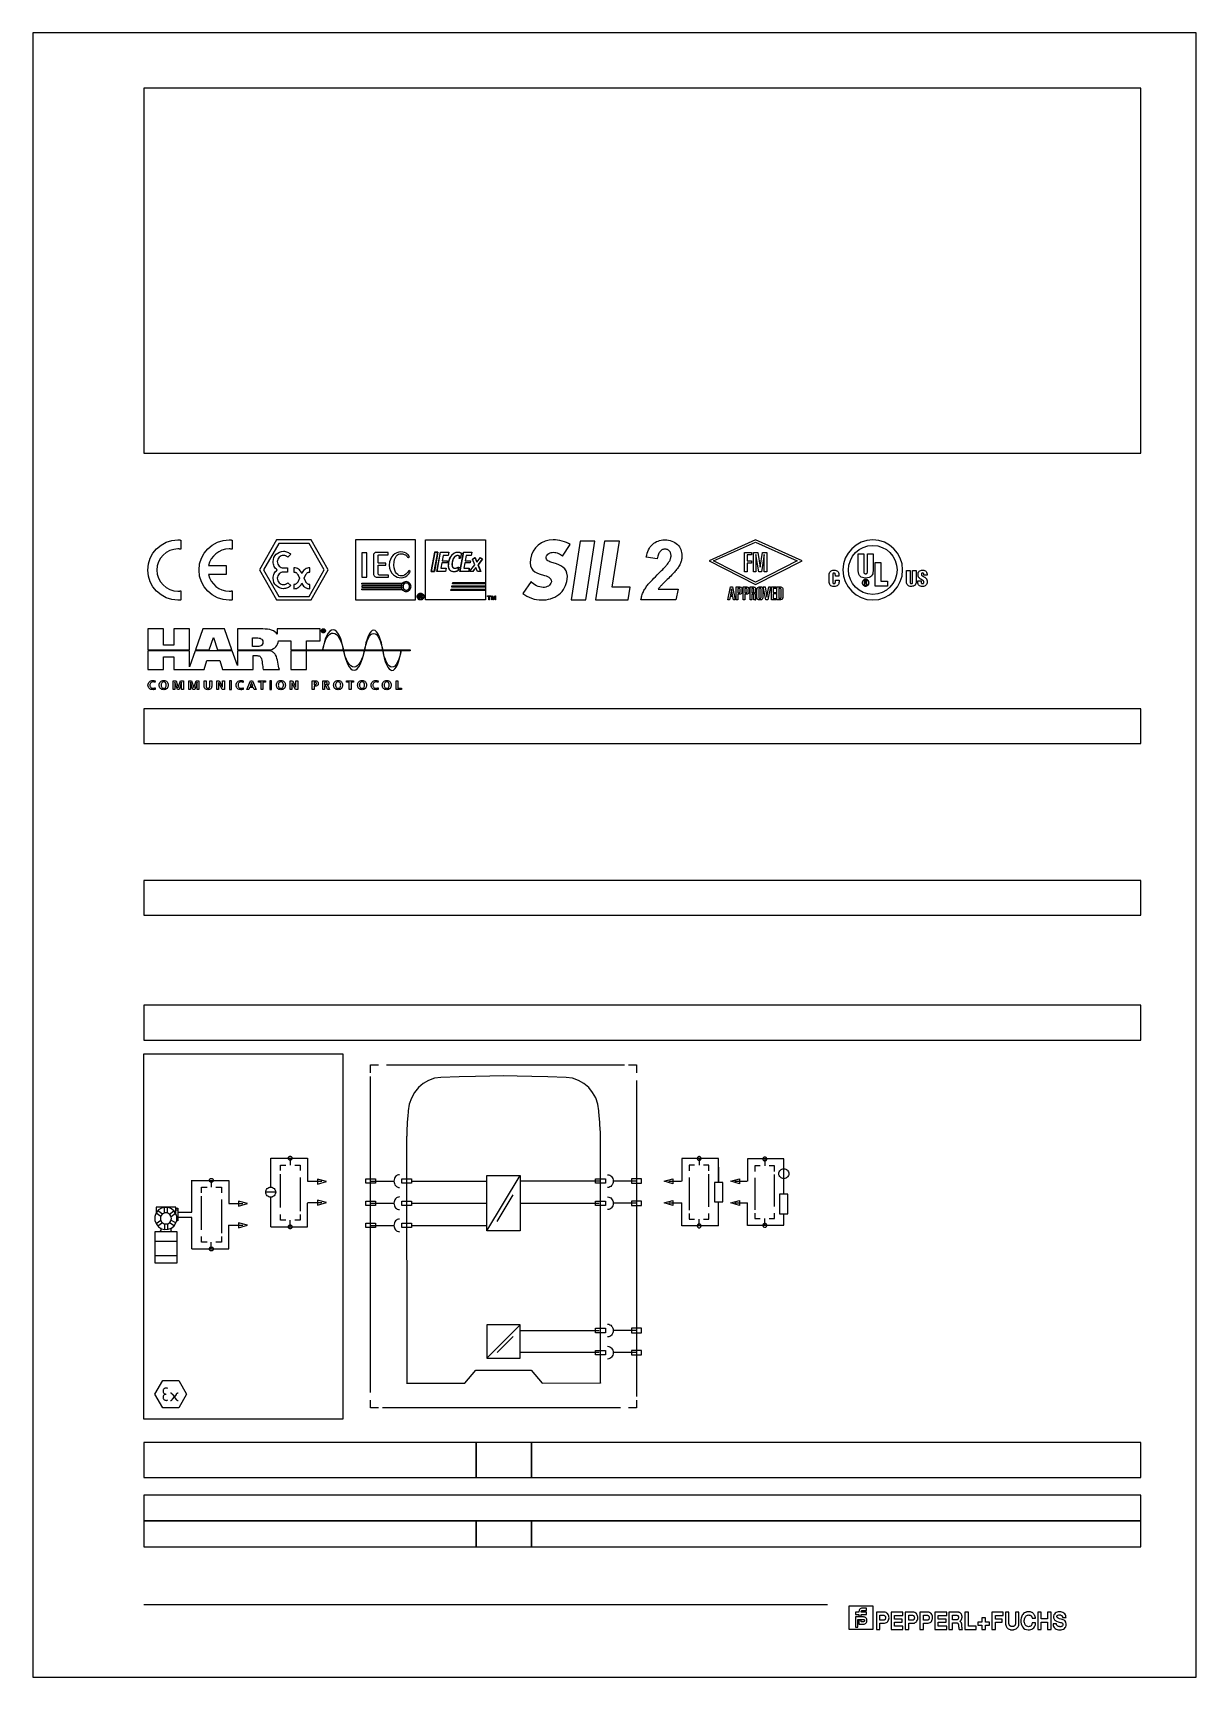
# Model space of a CAD drawing. Header units: metres. Extents: x 0 to 595, y 0 to 842.
import ezdxf

# ---------------------------------------------------------------- set-up
doc = ezdxf.new("R2010")
doc.units = ezdxf.units.M
doc.layers.add('BORDER', color=2, linetype='Continuous')
doc.layers.add('SCHEMATICS', color=7, linetype='Continuous')

msp = doc.modelspace()

# ---------------------------------------------------------------- linework, layer by layer
at = {"layer": 'BORDER', "color": 2}
msp.add_lwpolyline([(0, 0), (595.28, 0), (595.28, 841.89), (0, 841.89), (0, 0)], dxfattribs=at)
at = {"layer": 'SCHEMATICS', "color": 7}
for p, q in [((75.77, 582.2), (75.77, 577.53)), ((101.98, 582.2), (101.98, 577.53)), ((124.73, 582.28), (115.92, 566.9)), ((142.36, 582.28), (124.73, 582.28)), ((151.17, 566.9), (142.36, 582.28)), ((195.73, 582.27), (165.09, 582.27)), ((165.09, 582.27), (165.09, 551.53)), ((195.73, 551.53), (195.73, 582.27)), ((201, 551.53), (201, 582.28)), ((201, 582.28), (231.66, 582.28)), ((231.66, 582.28), (231.66, 551.53)), ((280.04, 581.64), (275.43, 551.52)), ((287.61, 581.64), (280.04, 581.64)), ((283, 551.52), (287.61, 581.64)), ((292.55, 581.64), (287.94, 551.52)), ((300.12, 581.64), (292.55, 581.64)), ((296.52, 558.15), (300.12, 581.64)), ((369.88, 582.28), (346.06, 571.55)), ((348.34, 571.55), (369.88, 581.18)), ((393.61, 571.65), (369.88, 582.28)), ((369.88, 581.18), (391.16, 571.55)), ((125.79, 580.43), (118.03, 566.9)), ((141.3, 580.43), (125.79, 580.43)), ((132, 574.92), (130.5, 573.41)), ((149.06, 566.9), (141.3, 580.43)), ((170.92, 575.62), (168.4, 575.62)), ((168.4, 575.62), (168.4, 563.17)), ((170.92, 563.17), (170.92, 575.62)), ((181.83, 575.91), (177.3, 575.91)), ((181.83, 574.72), (181.83, 575.91)), ((192.03, 573.19), (192.65, 573.84)), ((203.82, 566.07), (205.66, 575.99)), ((207.29, 575.99), (205.45, 566.07)), ((205.66, 575.99), (207.29, 575.99)), ((206.75, 566.07), (208.59, 575.99)), ((206.83, 566.07), (208.67, 575.99)), ((208.59, 575.99), (212.81, 575.99)), ((208.67, 575.99), (212.89, 575.99)), ((209.9, 574.28), (209.41, 571.64)), ((209.98, 574.28), (209.49, 571.64)), ((212.49, 574.28), (209.9, 574.28)), ((212.57, 574.28), (209.98, 574.28)), ((212.81, 575.99), (212.49, 574.28)), ((212.89, 575.99), (212.57, 574.28)), ((218.14, 572.73), (218.33, 573.73)), ((218.58, 572.73), (218.14, 572.73)), ((218.22, 572.73), (218.41, 573.73)), ((218.66, 572.73), (218.22, 572.73)), ((218.55, 566.07), (220.39, 575.99)), ((219.3, 575.36), (218.58, 572.73)), ((218.63, 566.07), (220.47, 575.99)), ((219.38, 575.36), (218.66, 572.73)), ((220.39, 575.99), (224.61, 575.99)), ((220.47, 575.99), (224.69, 575.99)), ((221.7, 574.28), (221.21, 571.64)), ((221.78, 574.28), (221.29, 571.64)), ((224.29, 574.28), (221.7, 574.28)), ((224.37, 574.28), (221.78, 574.28)), ((224.61, 575.99), (224.29, 574.28)), ((224.69, 575.99), (224.37, 574.28)), ((224.92, 572.43), (226.18, 573.3)), ((225, 572.43), (226.26, 573.3)), ((226.18, 573.3), (227.15, 570.89)), ((226.26, 573.3), (227.23, 570.89)), ((227.15, 570.89), (229.03, 573.3)), ((227.23, 570.89), (229.11, 573.3)), ((229.03, 573.3), (229.97, 572.43)), ((229.11, 573.3), (230.05, 572.43)), ((271.05, 573.99), (274.99, 579.88)), ((319.56, 572.61), (313.93, 573.48)), ((364.12, 575.82), (367.82, 575.82)), ((364.12, 565.91), (364.12, 575.82)), ((367.82, 574.67), (365.48, 574.67)), ((365.48, 574.67), (365.48, 571.57)), ((367.82, 575.82), (367.82, 574.67)), ((368.75, 575.82), (370.91, 575.82)), ((368.75, 565.91), (368.75, 575.82)), ((369.97, 574.83), (369.95, 574.83)), ((369.95, 574.83), (369.95, 565.91)), ((371.5, 565.91), (369.97, 574.83)), ((370.91, 575.82), (372.16, 568.27)), ((372.19, 568.27), (373.44, 575.82)), ((374.25, 574.83), (372.86, 565.91)), ((373.44, 575.82), (375.55, 575.82)), ((374.27, 574.83), (374.25, 574.83)), ((374.27, 565.91), (374.27, 574.83)), ((375.55, 575.82), (375.55, 565.91)), ((422.37, 575.15), (425.19, 575.15)), ((422.37, 566.38), (422.37, 575.15)), ((425.19, 575.15), (425.19, 566.01)), ((427.13, 566.09), (427.13, 575.15)), ((427.13, 575.15), (429.95, 575.15)), ((429.95, 575.15), (429.95, 566.38)), ((89.9, 569.17), (98.9, 569.17)), ((98.9, 564.55), (89.9, 564.55)), ((98.9, 569.17), (98.9, 564.55)), ((115.92, 566.9), (124.73, 551.52)), ((118.03, 566.9), (125.79, 553.37)), ((128.26, 567.95), (130.37, 567.95)), ((130.37, 565.82), (128.26, 565.82)), ((130.37, 567.95), (130.37, 567.51)), ((130.37, 567.51), (130.37, 566.27)), ((130.37, 566.27), (130.37, 565.82)), ((133.58, 567.95), (133.58, 565.82)), ((135.53, 564.6), (136.49, 562.63)), ((137.64, 565.16), (137.48, 565.52)), ((138.79, 562.63), (139.72, 564.54)), ((141.3, 553.37), (149.06, 566.9)), ((141.69, 565.82), (141.69, 567.95)), ((142.36, 551.52), (151.17, 566.9)), ((180.64, 569.4), (180.64, 570.34)), ((181.95, 563.19), (181.95, 564.24)), ((193.06, 566.12), (192.47, 566.67)), ((205.45, 566.07), (203.82, 566.07)), ((211.14, 566.07), (206.75, 566.07)), ((211.22, 566.07), (206.83, 566.07)), ((209.21, 570.54), (208.7, 567.78)), ((208.7, 567.78), (211.46, 567.78)), ((209.29, 570.54), (208.78, 567.78)), ((208.78, 567.78), (211.54, 567.78)), ((211.91, 570.54), (209.21, 570.54)), ((211.99, 570.54), (209.29, 570.54)), ((209.41, 571.64), (212.12, 571.64)), ((209.49, 571.64), (212.2, 571.64)), ((211.46, 567.78), (211.14, 566.07)), ((211.54, 567.78), (211.22, 566.07)), ((212.12, 571.64), (211.91, 570.54)), ((212.2, 571.64), (211.99, 570.54)), ((217.87, 568.37), (217.53, 566.56)), ((217.95, 568.37), (217.61, 566.56)), ((222.94, 566.07), (218.55, 566.07)), ((223.02, 566.07), (218.63, 566.07)), ((221.01, 570.54), (220.5, 567.78)), ((220.5, 567.78), (223.26, 567.78)), ((221.09, 570.54), (220.58, 567.78)), ((220.58, 567.78), (223.34, 567.78)), ((223.71, 570.54), (221.01, 570.54)), ((223.79, 570.54), (221.09, 570.54)), ((221.21, 571.64), (223.92, 571.64)), ((221.29, 571.64), (224, 571.64)), ((223.26, 567.78), (222.94, 566.07)), ((223.34, 567.78), (223.02, 566.07)), ((223.43, 566.07), (226.1, 569.5)), ((225.04, 566.07), (223.43, 566.07)), ((223.51, 566.07), (226.18, 569.5)), ((225.12, 566.07), (223.51, 566.07)), ((223.92, 571.64), (223.71, 570.54)), ((224, 571.64), (223.79, 570.54)), ((226.1, 569.5), (224.92, 572.43)), ((226.18, 569.5), (225, 572.43)), ((226.66, 568.11), (225.04, 566.07)), ((226.74, 568.11), (225.12, 566.07)), ((227.48, 566.07), (226.66, 568.11)), ((227.56, 566.07), (226.74, 568.11)), ((229.09, 566.07), (227.48, 566.07)), ((229.17, 566.07), (227.56, 566.07)), ((229.97, 572.43), (227.71, 569.51)), ((227.71, 569.51), (229.09, 566.07)), ((230.05, 572.43), (227.79, 569.51)), ((227.79, 569.51), (229.17, 566.07)), ((267.47, 570.12), (265.63, 570.7)), ((346.06, 571.55), (369.88, 559.45)), ((369.88, 560.65), (348.34, 571.55)), ((365.48, 565.91), (364.12, 565.91)), ((365.48, 571.57), (367.69, 571.57)), ((367.69, 570.41), (365.48, 570.41)), ((365.48, 570.41), (365.48, 565.91)), ((367.69, 571.57), (367.69, 570.41)), ((369.95, 565.91), (368.75, 565.91)), ((369.88, 559.45), (393.61, 571.65)), ((391.16, 571.55), (369.88, 560.65)), ((372.86, 565.91), (371.5, 565.91)), ((372.16, 568.27), (372.19, 568.27)), ((375.55, 565.91), (374.27, 565.91)), ((407.52, 560.98), (407.52, 564.24)), ((409.36, 564.51), (409.35, 560.59)), ((410.66, 563.8), (410.66, 564.31)), ((412.51, 564.47), (412.51, 563.8)), ((431.05, 558.65), (431.05, 570.77)), ((431.05, 570.77), (433.87, 570.77)), ((433.87, 570.77), (433.87, 561.08)), ((447.07, 566.59), (448.91, 566.59)), ((447.07, 560.84), (447.07, 566.59)), ((448.91, 566.59), (448.91, 560.6)), ((450.19, 560.65), (450.19, 566.59)), ((450.19, 566.59), (452.04, 566.59)), ((452.04, 566.59), (452.04, 560.84)), ((457.66, 564.21), (455.95, 564.21)), ((75.77, 556.19), (75.77, 551.52)), ((101.98, 556.19), (101.98, 551.52)), ((130.5, 560.37), (132, 558.86)), ((133.58, 559.43), (133.58, 557.3)), ((136.49, 562.63), (135.53, 560.67)), ((137.49, 559.77), (137.64, 560.1)), ((137.64, 560.1), (137.73, 559.89)), ((139.71, 560.73), (138.79, 562.63)), ((141.69, 557.3), (141.69, 559.43)), ((168.4, 563.17), (170.92, 563.17)), ((168.4, 559.61), (168.4, 560.14)), ((168.4, 560.14), (189.48, 560.14)), ((188.81, 559.61), (168.4, 559.61)), ((188.59, 558.73), (168.4, 558.73)), ((168.4, 558.73), (168.4, 558.13)), ((168.4, 558.13), (188.59, 558.13)), ((168.4, 556.64), (168.4, 557.17)), ((168.4, 557.17), (188.8, 557.16)), ((189.47, 556.64), (168.4, 556.64)), ((188.59, 558.13), (188.59, 558.73)), ((213.89, 556.42), (214.02, 557.11)), ((231.66, 556.42), (213.89, 556.42)), ((214.02, 557.11), (231.66, 557.11)), ((214.32, 558.13), (214.45, 558.85)), ((231.66, 558.13), (214.32, 558.13)), ((214.45, 558.85), (231.66, 558.85)), ((214.71, 559.79), (214.87, 560.51)), ((231.66, 559.79), (214.71, 559.79)), ((214.87, 560.51), (231.66, 560.51)), ((231.66, 560.51), (231.66, 559.79)), ((231.66, 558.85), (231.66, 558.13)), ((231.66, 557.11), (231.66, 556.42)), ((254.94, 560.97), (250.73, 554.85)), ((305.6, 558.15), (296.52, 558.15)), ((304.58, 551.52), (305.6, 558.15)), ((319.96, 557), (330.14, 557)), ((330.14, 557), (329.06, 551.52)), ((355.59, 551.58), (357.04, 558.22)), ((357.52, 557.25), (356.94, 554.04)), ((357.04, 558.22), (358.1, 558.22)), ((357.54, 557.25), (357.52, 557.25)), ((358.1, 554.04), (357.54, 557.25)), ((358.1, 558.22), (359.44, 551.58)), ((359.88, 558.22), (361.39, 558.22)), ((359.88, 551.58), (359.88, 558.22)), ((361.27, 557.45), (360.8, 557.45)), ((360.8, 557.45), (360.8, 555.24)), ((363.43, 558.22), (364.94, 558.22)), ((363.43, 551.58), (363.43, 558.22)), ((364.82, 557.45), (364.35, 557.45)), ((364.35, 557.45), (364.35, 555.24)), ((366.99, 558.22), (368.4, 558.22)), ((366.99, 551.58), (366.99, 558.22)), ((368.34, 557.45), (367.9, 557.45)), ((367.9, 557.45), (367.9, 555.24)), ((369.88, 560.65), (369.88, 560.65)), ((370.51, 553.17), (370.51, 556.53)), ((371.43, 556.6), (371.43, 553.11)), ((372.69, 553.11), (372.69, 556.6)), ((373.61, 556.63), (373.61, 553.27)), ((373.77, 558.22), (374.69, 558.22)), ((375.12, 551.58), (373.77, 558.22)), ((374.69, 558.22), (375.64, 552.94)), ((375.65, 552.94), (376.6, 558.22)), ((377.52, 558.22), (376.17, 551.58)), ((376.6, 558.22), (377.52, 558.22)), ((377.93, 558.22), (380.41, 558.22)), ((377.93, 551.58), (377.93, 558.22)), ((380.41, 557.45), (378.84, 557.45)), ((378.84, 557.45), (378.84, 555.37)), ((380.41, 558.22), (380.41, 557.45)), ((380.8, 558.22), (382.27, 558.22)), ((380.8, 551.58), (380.8, 558.22)), ((382.08, 557.45), (381.72, 557.45)), ((381.72, 557.45), (381.72, 552.35)), ((382.96, 553.85), (382.96, 556.13)), ((383.87, 555.79), (383.87, 553.81)), ((412.51, 563.8), (410.66, 563.8)), ((410.7, 561.02), (410.7, 561.74)), ((410.7, 561.74), (412.54, 561.74)), ((412.54, 561.74), (412.54, 560.77)), ((426.08, 561.29), (425.6, 561.29)), ((425.6, 561.29), (425.6, 559.4)), ((425.6, 559.4), (425.81, 559.4)), ((425.81, 561.1), (426.1, 561.1)), ((425.81, 560.42), (425.81, 561.1)), ((426.13, 560.42), (425.81, 560.42)), ((425.81, 560.23), (426.17, 560.23)), ((425.81, 559.4), (425.81, 560.23)), ((426.35, 560.33), (426.35, 560.34)), ((426.55, 559.4), (426.8, 559.4)), ((426.8, 559.4), (426.8, 559.44)), ((437.32, 558.65), (431.05, 558.65)), ((433.87, 561.08), (437.32, 561.08)), ((437.32, 561.08), (437.32, 558.65)), ((452.86, 560.46), (452.86, 561.3)), ((452.86, 561.3), (454.58, 561.3)), ((454.58, 561.3), (454.58, 560.74)), ((124.73, 551.52), (142.36, 551.52)), ((125.79, 553.37), (141.3, 553.37)), ((165.09, 551.53), (195.73, 551.53)), ((197.7, 554.3), (198.49, 554.3)), ((197.7, 552.25), (197.7, 554.3)), ((198.01, 552.25), (197.7, 552.25)), ((198.43, 554.04), (198.01, 554.04)), ((198.01, 554.04), (198.01, 553.39)), ((198.01, 553.39), (198.35, 553.39)), ((198.35, 553.13), (198.01, 553.13)), ((198.01, 553.13), (198.01, 552.25)), ((198.91, 552.25), (198.35, 553.13)), ((198.66, 553.16), (199.25, 552.25)), ((199.25, 552.25), (198.91, 552.25)), ((231.66, 551.53), (201, 551.53)), ((232.69, 553.34), (232.69, 553.56)), ((232.69, 553.56), (234.32, 553.56)), ((233.37, 553.34), (232.69, 553.34)), ((233.37, 551.52), (233.37, 553.34)), ((233.65, 551.52), (233.37, 551.52)), ((234.32, 553.34), (233.65, 553.34)), ((233.65, 553.34), (233.65, 551.52)), ((234.32, 553.56), (234.32, 553.34)), ((234.78, 553.56), (235.15, 553.56)), ((234.78, 551.52), (234.78, 553.56)), ((235.04, 551.52), (234.78, 551.52)), ((235.05, 553.22), (235.04, 553.22)), ((235.04, 553.22), (235.04, 551.52)), ((235.68, 551.52), (235.05, 553.22)), ((235.15, 553.56), (235.8, 551.85)), ((235.91, 551.52), (235.68, 551.52)), ((235.8, 551.85), (236.44, 553.56)), ((236.55, 553.22), (235.91, 551.52)), ((236.44, 553.56), (236.81, 553.56)), ((236.56, 553.22), (236.55, 553.22)), ((236.56, 551.52), (236.56, 553.22)), ((236.81, 551.52), (236.56, 551.52)), ((236.81, 553.56), (236.81, 551.52)), ((275.43, 551.52), (283, 551.52)), ((287.94, 551.52), (304.58, 551.52)), ((329.06, 551.52), (311.2, 551.52)), ((356.5, 551.58), (355.59, 551.58)), ((356.81, 553.27), (356.5, 551.58)), ((358.23, 553.27), (356.81, 553.27)), ((356.94, 554.04), (358.1, 554.04)), ((358.53, 551.58), (358.23, 553.27)), ((359.44, 551.58), (358.53, 551.58)), ((360.8, 551.58), (359.88, 551.58)), ((360.8, 555.24), (361.27, 555.24)), ((361.39, 554.47), (360.8, 554.47)), ((360.8, 554.47), (360.8, 551.58)), ((364.35, 551.58), (363.43, 551.58)), ((364.35, 555.24), (364.82, 555.24)), ((364.94, 554.47), (364.35, 554.47)), ((364.35, 554.47), (364.35, 551.58)), ((367.9, 551.58), (366.99, 551.58)), ((367.9, 555.24), (368.14, 555.24)), ((368.21, 554.47), (367.9, 554.47)), ((367.9, 554.47), (367.9, 551.58)), ((368.92, 552.17), (368.92, 553.68)), ((369.01, 554.9), (369.01, 554.88)), ((369.89, 551.58), (369.03, 551.58)), ((369.84, 553.87), (369.84, 552.42)), ((376.17, 551.58), (375.12, 551.58)), ((375.64, 552.94), (375.65, 552.94)), ((380.41, 551.58), (377.93, 551.58)), ((378.84, 555.37), (380.32, 555.37)), ((380.32, 554.6), (378.84, 554.6)), ((378.84, 554.6), (378.84, 552.35)), ((378.84, 552.35), (380.41, 552.35)), ((380.32, 555.37), (380.32, 554.6)), ((380.41, 552.35), (380.41, 551.58)), ((382.13, 551.58), (380.8, 551.58)), ((381.72, 552.35), (382.16, 552.35)), ((66.83, 536.7), (58.85, 536.7)), ((58.85, 536.7), (58.85, 525.94)), ((66.83, 528.45), (66.83, 536.7)), ((80.15, 536.7), (72.17, 536.7)), ((72.17, 536.7), (72.17, 528.45)), ((80.15, 525.94), (80.15, 536.7)), ((87.01, 536.7), (83.21, 525.94)), ((98, 536.7), (87.01, 536.7)), ((90.2, 525.94), (92.34, 532.26)), ((92.34, 532.26), (92.4, 532.26)), ((92.4, 532.26), (94.51, 525.94)), ((101.86, 525.94), (98, 536.7)), ((117.61, 536.7), (104.7, 536.7)), ((104.7, 536.7), (104.7, 525.94)), ((112.33, 527.66), (112.33, 532.08)), ((112.33, 532.08), (114.54, 532.08)), ((124.94, 536.7), (124.94, 533.97)), ((146.99, 536.7), (124.94, 536.7)), ((125.63, 530.59), (131.97, 530.59)), ((131.97, 530.59), (131.97, 525.94)), ((139.96, 525.94), (139.96, 530.59)), ((139.96, 530.59), (146.99, 530.59)), ((146.99, 530.59), (146.99, 536.7)), ((148.28, 535.22), (148.28, 536.22)), ((148.51, 535.22), (148.28, 535.22)), ((148.62, 535.62), (148.51, 535.62)), ((148.51, 535.62), (148.51, 535.22)), ((148.52, 536.08), (148.52, 535.79)), ((148.52, 535.79), (148.63, 535.79)), ((148.67, 536.75), (148.68, 536.75)), ((148.67, 536.55), (148.67, 536.55)), ((148.91, 535.72), (148.91, 535.71)), ((149.17, 535.22), (148.91, 535.22)), ((58.85, 525.94), (80.15, 525.94)), ((80.15, 525.41), (58.85, 525.41)), ((58.85, 525.41), (58.85, 516)), ((72.17, 528.45), (66.83, 528.45)), ((66.83, 516), (66.83, 522.34)), ((66.83, 522.34), (72.17, 522.34)), ((72.17, 522.34), (72.17, 516)), ((83.02, 525.41), (80.15, 517.27)), ((80.15, 517.27), (80.15, 525.41)), ((102.05, 525.41), (83.02, 525.41)), ((83.21, 525.94), (90.2, 525.94)), ((94.51, 525.94), (101.86, 525.94)), ((104.7, 518), (102.05, 525.41)), ((104.7, 525.94), (121.52, 525.94)), ((121.58, 525.41), (104.7, 525.41)), ((104.7, 525.41), (104.7, 518)), ((114.42, 527.66), (112.33, 527.66)), ((112.69, 516), (112.69, 523.03)), ((112.69, 523.03), (114.48, 523.03)), ((131.97, 525.94), (139.96, 525.94)), ((139.96, 525.41), (131.97, 525.41)), ((131.97, 525.41), (131.97, 516)), ((139.96, 516), (139.96, 525.41)), ((140.05, 525.94), (193.01, 525.94)), ((140.05, 525.41), (140.05, 525.94)), ((193.01, 525.41), (140.05, 525.41)), ((193.01, 525.94), (193.01, 525.41)), ((58.85, 516), (66.83, 516)), ((72.17, 516), (79.71, 516)), ((79.71, 516), (80.15, 516)), ((80.15, 516), (87.66, 516)), ((87.66, 516), (88.94, 520.48)), ((88.94, 520.48), (95.68, 520.48)), ((95.68, 520.48), (97.05, 516)), ((97.05, 516), (104.7, 516)), ((104.7, 516), (105.42, 516)), ((105.42, 516), (112.69, 516)), ((117.85, 516), (126.16, 516)), ((131.97, 516), (139.96, 516)), ((62.52, 510.09), (62.46, 509.32)), ((62.49, 506.5), (62.53, 505.74)), ((71.75, 510.2), (73.25, 510.2)), ((71.75, 505.68), (71.75, 510.2)), ((72.65, 505.68), (71.75, 505.68)), ((72.66, 509.41), (72.65, 509.39)), ((72.65, 509.39), (72.65, 505.68)), ((73.92, 505.68), (72.66, 509.41)), ((73.25, 510.2), (74.36, 506.77)), ((74.82, 505.68), (73.92, 505.68)), ((74.36, 506.77), (74.38, 506.77)), ((74.38, 506.77), (75.49, 510.2)), ((76.08, 509.41), (74.82, 505.68)), ((75.49, 510.2), (76.99, 510.2)), ((76.09, 509.41), (76.08, 509.41)), ((76.09, 505.68), (76.09, 509.41)), ((76.99, 505.68), (76.09, 505.68)), ((76.99, 510.2), (76.99, 505.68)), ((79.73, 510.2), (81.23, 510.2)), ((79.73, 505.68), (79.73, 510.2)), ((80.63, 505.68), (79.73, 505.68)), ((80.65, 509.41), (80.63, 509.39)), ((80.63, 509.39), (80.63, 505.68)), ((81.9, 505.68), (80.65, 509.41)), ((81.23, 510.2), (82.35, 506.77)), ((82.8, 505.68), (81.9, 505.68)), ((82.35, 506.77), (82.36, 506.77)), ((82.36, 506.77), (83.47, 510.2)), ((84.06, 509.41), (82.8, 505.68)), ((83.47, 510.2), (84.97, 510.2)), ((84.07, 509.41), (84.06, 509.41)), ((84.07, 505.68), (84.07, 509.41)), ((84.97, 505.68), (84.07, 505.68)), ((84.97, 510.2), (84.97, 505.68)), ((87.68, 510.2), (88.62, 510.2)), ((87.68, 507.31), (87.68, 510.2)), ((88.62, 510.2), (88.62, 507.59)), ((90.56, 507.59), (90.56, 510.2)), ((90.56, 510.2), (91.5, 510.2)), ((91.5, 510.2), (91.5, 507.31)), ((94.17, 510.2), (95.32, 510.2)), ((94.17, 505.68), (94.17, 510.2)), ((95.06, 505.68), (94.17, 505.68)), ((95.08, 509.06), (95.06, 509.06)), ((95.06, 509.06), (95.06, 505.68)), ((96.86, 505.68), (95.08, 509.06)), ((95.32, 510.2), (97.1, 506.82)), ((98.01, 505.68), (96.86, 505.68)), ((97.1, 506.82), (97.11, 506.82)), ((97.11, 506.82), (97.11, 510.2)), ((97.11, 510.2), (98.01, 510.2)), ((98.01, 510.2), (98.01, 505.68)), ((101.56, 510.2), (100.63, 510.2)), ((100.63, 510.2), (100.63, 505.68)), ((100.63, 505.68), (101.56, 505.68)), ((101.56, 505.68), (101.56, 510.2)), ((107.62, 510.09), (107.56, 509.32)), ((107.59, 506.5), (107.63, 505.74)), ((109.5, 505.68), (111.32, 510.2)), ((110.47, 505.68), (109.5, 505.68)), ((110.88, 506.71), (110.47, 505.68)), ((112.78, 506.71), (110.88, 506.71)), ((111.82, 509.29), (111.15, 507.43)), ((111.15, 507.43), (112.51, 507.43)), ((111.32, 510.2), (112.38, 510.2)), ((111.84, 509.29), (111.82, 509.29)), ((112.51, 507.43), (111.84, 509.29)), ((112.38, 510.2), (114.21, 505.68)), ((113.18, 505.68), (112.78, 506.71)), ((114.21, 505.68), (113.18, 505.68)), ((115.45, 509.49), (115.45, 510.2)), ((115.45, 510.2), (119.07, 510.2)), ((116.79, 509.49), (115.45, 509.49)), ((116.79, 505.68), (116.79, 509.49)), ((117.73, 505.68), (116.79, 505.68)), ((119.07, 509.49), (117.73, 509.49)), ((117.73, 509.49), (117.73, 505.68)), ((119.07, 510.2), (119.07, 509.49)), ((122.18, 510.2), (121.25, 510.2)), ((121.25, 510.2), (121.25, 505.68)), ((121.25, 505.68), (122.18, 505.68)), ((122.18, 505.68), (122.18, 510.2)), ((131.67, 510.2), (132.82, 510.2)), ((131.67, 505.68), (131.67, 510.2)), ((132.57, 505.68), (131.67, 505.68)), ((132.58, 509.06), (132.57, 509.06)), ((132.57, 509.06), (132.57, 505.68)), ((134.37, 505.68), (132.58, 509.06)), ((132.82, 510.2), (134.61, 506.82)), ((135.52, 505.68), (134.37, 505.68)), ((134.61, 506.82), (134.62, 506.82)), ((134.62, 506.82), (134.62, 510.2)), ((134.62, 510.2), (135.52, 510.2)), ((135.52, 510.2), (135.52, 505.68)), ((142.93, 510.2), (144.11, 510.2)), ((142.93, 505.68), (142.93, 510.2)), ((143.86, 505.68), (142.93, 505.68)), ((144.19, 509.49), (143.86, 509.49)), ((143.86, 509.49), (143.86, 508.11)), ((143.86, 508.11), (144.19, 508.11)), ((144.26, 507.39), (143.86, 507.39)), ((143.86, 507.39), (143.86, 505.68)), ((148.31, 510.2), (149.32, 510.2)), ((148.31, 505.68), (148.31, 510.2)), ((149.25, 505.68), (148.31, 505.68)), ((149.56, 509.49), (149.25, 509.49)), ((149.25, 509.49), (149.25, 508.27)), ((149.25, 508.27), (149.56, 508.27)), ((149.55, 507.56), (149.25, 507.56)), ((149.25, 507.56), (149.25, 505.68)), ((150.76, 505.68), (150.2, 507.09)), ((150.56, 507.92), (150.56, 507.91)), ((151.81, 505.68), (150.76, 505.68)), ((151.06, 507.44), (151.81, 505.68)), ((160.52, 509.49), (160.52, 510.2)), ((160.52, 510.2), (164.14, 510.2)), ((161.86, 509.49), (160.52, 509.49)), ((161.86, 505.68), (161.86, 509.49)), ((162.8, 505.68), (161.86, 505.68)), ((164.14, 509.49), (162.8, 509.49)), ((162.8, 509.49), (162.8, 505.68)), ((164.14, 510.2), (164.14, 509.49)), ((176.66, 510.09), (176.6, 509.32)), ((176.63, 506.5), (176.67, 505.74)), ((185.89, 510.2), (186.83, 510.2)), ((185.89, 505.68), (185.89, 510.2)), ((188.64, 505.68), (185.89, 505.68)), ((186.83, 510.2), (186.83, 506.39)), ((186.83, 506.39), (188.64, 506.39)), ((188.64, 506.39), (188.64, 505.68)), ((56.69, 319.13), (158.69, 319.13)), ((56.69, 132.13), (56.69, 319.13)), ((158.69, 319.13), (158.69, 132.13)), ((172.85, 309.46), (172.85, 313.46)), ((172.85, 313.46), (176.85, 313.46)), ((180.98, 313.46), (302.79, 313.46)), ((304.85, 313.46), (308.85, 313.46)), ((308.85, 313.46), (308.85, 309.46)), ((172.85, 145.69), (172.85, 307.51)), ((308.85, 305.56), (308.85, 143.74)), ((290.44, 278.89), (290.21, 282.86)), ((290.44, 150.55), (290.44, 278.89)), ((191.27, 276.63), (191.28, 150.55)), ((121.71, 250.88), (121.71, 265.73)), ((121.75, 265.69), (140.6, 265.69)), ((126.65, 259.36), (126.65, 262.2)), ((126.65, 262.2), (129.48, 262.2)), ((131.65, 265.64), (131.65, 262.2)), ((134.02, 262.2), (136.85, 262.2)), ((136.85, 262.2), (136.85, 259.36)), ((140.6, 265.69), (140.6, 253.8)), ((350.9, 265.55), (332.05, 265.55)), ((332.05, 265.55), (332.05, 253.97)), ((338.63, 262.06), (335.79, 262.06)), ((335.79, 262.06), (335.79, 259.22)), ((340.99, 265.5), (340.99, 262.06)), ((345.99, 262.06), (343.16, 262.06)), ((345.99, 259.22), (345.99, 262.06)), ((350.94, 253.24), (350.94, 265.59)), ((350.95, 253.29), (350.95, 261.12)), ((384.24, 265.3), (365.65, 265.3)), ((365.65, 265.3), (365.65, 253.97)), ((372.23, 261.8), (369.39, 261.8)), ((369.39, 261.8), (369.39, 258.97)), ((374.59, 265.25), (374.59, 261.8)), ((379.59, 261.8), (376.76, 261.8)), ((379.59, 258.97), (379.59, 261.8)), ((384.28, 247.24), (384.28, 265.33)), ((384.29, 247.29), (384.29, 261.12)), ((81.35, 238.06), (81.35, 254.39)), ((81.39, 254.36), (100.24, 254.36)), ((91.3, 254.31), (91.3, 250.86)), ((100.24, 254.36), (100.24, 242.47)), ((126.65, 240.42), (126.65, 257.59)), ((136.85, 255.81), (136.85, 238.64)), ((147.82, 253.69), (140.64, 253.69)), ((150.19, 253.81), (145.66, 255.03)), ((145.66, 255.03), (145.66, 252.48)), ((145.66, 252.48), (150.19, 253.81)), ((170.31, 252.83), (170.31, 255.1)), ((170.31, 255.1), (175.41, 255.1)), ((175.41, 252.83), (170.31, 252.83)), ((172.86, 253.96), (184.76, 253.96)), ((175.41, 255.1), (175.41, 252.83)), ((188.73, 252.83), (188.73, 255.1)), ((188.73, 255.1), (193.83, 255.1)), ((193.83, 252.83), (188.73, 252.83)), ((193.7, 253.96), (232.2, 253.96)), ((193.83, 255.1), (193.83, 252.83)), ((232.35, 228.46), (232.35, 256.8)), ((232.35, 228.46), (249.35, 256.8)), ((232.35, 256.8), (249.35, 256.8)), ((249.35, 256.8), (249.35, 228.46)), ((290.25, 253.96), (249.48, 253.96)), ((287.89, 252.83), (287.89, 255.09)), ((287.89, 255.09), (292.99, 255.09)), ((292.99, 252.83), (287.89, 252.83)), ((292.99, 255.09), (292.99, 252.83)), ((308.85, 253.96), (296.95, 253.96)), ((306.3, 255.09), (306.3, 252.83)), ((311.4, 255.09), (306.3, 255.09)), ((306.3, 252.83), (311.4, 252.83)), ((311.4, 252.83), (311.4, 255.09)), ((323.02, 253.96), (327.55, 255.18)), ((327.55, 252.64), (323.02, 253.96)), ((325.38, 253.87), (332, 253.87)), ((327.55, 255.18), (327.55, 252.64)), ((335.79, 255.77), (335.79, 239.08)), ((345.99, 240.81), (345.99, 257.5)), ((357.1, 253.96), (361.64, 255.18)), ((361.64, 252.63), (357.1, 253.96)), ((359.27, 253.87), (365.6, 253.87)), ((361.64, 255.18), (361.64, 252.63)), ((369.39, 255.6), (369.39, 239.29)), ((379.59, 240.98), (379.59, 257.28)), ((86.29, 248.03), (86.29, 250.86)), ((86.29, 250.86), (89.13, 250.86)), ((86.29, 229.09), (86.29, 246.25)), ((93.66, 250.86), (96.49, 250.86)), ((96.49, 250.86), (96.49, 248.03)), ((96.49, 244.48), (96.49, 227.31)), ((124.15, 248.29), (119.16, 248.29)), ((121.71, 230.6), (121.71, 245.75)), ((150.19, 242.97), (145.66, 244.19)), ((145.66, 244.19), (145.66, 241.64)), ((237.6, 233.3), (245.74, 246.86)), ((62.44, 235.86), (62.36, 234.88)), ((73.09, 240.57), (63, 240.57)), ((63, 240.57), (63, 237.53)), ((65.39, 235.86), (63.04, 237.53)), ((66.25, 237.1), (63.94, 238.77)), ((67.27, 237.62), (67.27, 240.48)), ((68.81, 237.62), (68.81, 240.48)), ((69.84, 237.1), (72.15, 238.77)), ((70.82, 235.48), (70.61, 236.08)), ((70.69, 235.86), (73.05, 237.53)), ((73.09, 237.53), (73.09, 240.57)), ((73.09, 237.53), (73.09, 240.14)), ((73.09, 240.14), (74.16, 240.14)), ((73.09, 239.24), (74.16, 239.24)), ((73.65, 235.86), (73.39, 236.8)), ((73.73, 234.88), (73.65, 235.86)), ((74.16, 240.14), (74.16, 233.68)), ((74.32, 238.01), (81.35, 238.01)), ((107.47, 242.36), (100.29, 242.36)), ((109.83, 242.48), (105.3, 243.7)), ((105.3, 243.7), (105.3, 241.15)), ((105.3, 241.15), (109.83, 242.48)), ((126.65, 234.03), (126.65, 236.87)), ((136.85, 236.87), (136.85, 234.03)), ((147.82, 242.85), (140.52, 242.85)), ((140.54, 230.57), (140.54, 242.69)), ((145.66, 241.64), (150.19, 242.97)), ((170.31, 241.5), (170.31, 243.76)), ((170.31, 243.76), (175.41, 243.76)), ((175.41, 241.5), (170.31, 241.5)), ((172.86, 242.63), (184.76, 242.63)), ((175.41, 243.76), (175.41, 241.5)), ((188.73, 241.5), (188.73, 243.76)), ((188.73, 243.76), (193.83, 243.76)), ((193.83, 241.5), (188.73, 241.5)), ((193.7, 242.63), (232.2, 242.63)), ((193.83, 243.76), (193.83, 241.5)), ((249.61, 242.63), (289.83, 242.63)), ((287.89, 241.5), (287.89, 243.76)), ((287.89, 243.76), (292.99, 243.76)), ((292.99, 241.5), (287.89, 241.5)), ((292.99, 243.76), (292.99, 241.5)), ((308.85, 242.62), (296.95, 242.62)), ((306.3, 243.76), (306.3, 241.5)), ((311.4, 243.76), (306.3, 243.76)), ((306.3, 241.5), (311.4, 241.5)), ((311.4, 241.5), (311.4, 243.76)), ((323.02, 242.87), (327.55, 244.09)), ((327.55, 241.54), (323.02, 242.87)), ((325.38, 242.91), (332.12, 242.91)), ((327.55, 244.09), (327.55, 241.54)), ((332.1, 231.05), (332.1, 242.86)), ((335.79, 237.35), (335.79, 234.52)), ((345.99, 234.52), (345.99, 237.35)), ((350.92, 235.47), (350.92, 243.46)), ((350.94, 231.08), (350.94, 243.28)), ((357.1, 242.87), (361.64, 244.09)), ((361.64, 241.54), (357.1, 242.87)), ((359.27, 242.91), (365.72, 242.91)), ((361.64, 244.09), (361.64, 241.54)), ((365.7, 231.3), (365.7, 242.86)), ((369.39, 237.61), (369.39, 234.77)), ((379.59, 234.77), (379.59, 237.61)), ((384.28, 231.33), (384.28, 237.28)), ((62.36, 234.88), (62.44, 233.85)), ((65.39, 233.81), (63.13, 232.1)), ((66.33, 232.61), (64.02, 230.86)), ((65.05, 227.95), (65.35, 228.34)), ((65.27, 235.48), (65.22, 234.88)), ((65.22, 234.88), (65.27, 234.24)), ((65.35, 228.34), (65.56, 228.85)), ((65.56, 229.36), (65.39, 229.88)), ((65.56, 228.85), (65.56, 229.36)), ((67.27, 232.1), (67.27, 229.23)), ((68.81, 232.1), (68.81, 229.23)), ((69.97, 232.74), (72.36, 231.25)), ((70.69, 229.88), (70.52, 229.36)), ((70.52, 229.36), (70.52, 228.85)), ((70.52, 228.85), (70.74, 228.34)), ((70.61, 233.64), (70.82, 234.24)), ((70.74, 228.34), (71.04, 227.95)), ((70.78, 234.03), (73.18, 232.53)), ((70.87, 234.88), (70.82, 235.48)), ((70.82, 234.24), (70.87, 234.88)), ((73.39, 232.91), (73.65, 233.85)), ((74.16, 233.68), (73.6, 233.68)), ((73.65, 233.85), (73.73, 234.88)), ((74.16, 234.92), (73.73, 234.92)), ((74.32, 235.46), (81.35, 235.46)), ((81.35, 219.26), (81.35, 235.4)), ((107.47, 231.25), (100.17, 231.25)), ((100.19, 219.23), (100.19, 231.36)), ((109.83, 231.36), (105.3, 232.58)), ((105.3, 232.58), (105.3, 230.04)), ((105.3, 230.04), (109.83, 231.36)), ((121.75, 230.57), (140.54, 230.57)), ((129.48, 234.03), (126.65, 234.03)), ((131.67, 230.57), (131.67, 234.03)), ((136.85, 234.03), (134.02, 234.03)), ((170.31, 230.16), (170.31, 232.43)), ((170.31, 232.43), (175.41, 232.43)), ((175.41, 230.16), (170.31, 230.16)), ((172.86, 231.29), (184.76, 231.29)), ((175.41, 232.43), (175.41, 230.16)), ((188.73, 230.16), (188.73, 232.43)), ((188.73, 232.43), (193.83, 232.43)), ((193.83, 230.16), (188.73, 230.16)), ((193.7, 231.3), (232.2, 231.3)), ((193.83, 232.43), (193.83, 230.16)), ((249.35, 228.46), (232.35, 228.46)), ((350.9, 231.05), (332.1, 231.05)), ((335.79, 234.52), (338.63, 234.52)), ((340.98, 231.05), (340.98, 234.52)), ((343.16, 234.52), (345.99, 234.52)), ((384.24, 231.3), (365.7, 231.3)), ((369.39, 234.77), (372.23, 234.77)), ((374.58, 231.3), (374.58, 234.77)), ((376.76, 234.77), (379.59, 234.77)), ((62.4, 223.16), (73.82, 223.16)), ((81.39, 219.23), (100.19, 219.23)), ((86.29, 222.7), (86.29, 225.54)), ((89.13, 222.7), (86.29, 222.7)), ((91.31, 219.23), (91.31, 222.7)), ((96.49, 222.7), (93.66, 222.7)), ((96.49, 225.54), (96.49, 222.7)), ((62.4, 215.94), (73.82, 215.94)), ((232.35, 163.3), (249.35, 180.3)), ((249.55, 177.46), (289.83, 177.46)), ((287.9, 176.33), (287.9, 178.6)), ((287.9, 178.6), (293, 178.6)), ((293, 178.6), (293, 176.33)), ((308.85, 177.46), (296.95, 177.46)), ((306.3, 178.6), (306.3, 176.33)), ((311.4, 178.6), (306.3, 178.6)), ((311.4, 176.33), (311.4, 178.6)), ((237.6, 166.19), (245.74, 174.33)), ((293, 176.33), (287.9, 176.33)), ((306.3, 176.33), (311.4, 176.33)), ((289.83, 166.13), (249.38, 166.13)), ((287.9, 165), (287.9, 167.26)), ((287.9, 167.26), (293, 167.26)), ((293, 165), (287.9, 165)), ((293, 167.26), (293, 165)), ((308.85, 166.13), (296.95, 166.13)), ((306.3, 167.26), (306.3, 165)), ((311.4, 167.26), (306.3, 167.26)), ((306.3, 165), (311.4, 165)), ((311.4, 165), (311.4, 167.26)), ((62.36, 144.88), (66.42, 151.96)), ((66.42, 151.96), (74.62, 151.96)), ((74.62, 151.96), (78.68, 144.88)), ((221.02, 150.55), (226.69, 157.25)), ((226.69, 157.25), (255.02, 157.25)), ((255.02, 157.25), (260.69, 150.55)), ((66.42, 137.8), (62.36, 144.88)), ((67.89, 144.88), (68.23, 144.88)), ((70.56, 145.4), (70.48, 145.4)), ((70.56, 145.4), (70.48, 145.4)), ((71.43, 144.79), (72.38, 143.58)), ((71.43, 142.29), (72.38, 143.5)), ((73.33, 144.79), (72.38, 143.58)), ((73.33, 142.29), (72.38, 143.5)), ((74.28, 145.4), (74.19, 145.4)), ((74.28, 145.4), (74.19, 145.4)), ((78.68, 144.88), (74.62, 137.8)), ((191.28, 150.55), (191.27, 150.55)), ((191.27, 150.55), (221.02, 150.55)), ((260.69, 150.55), (290.44, 150.6)), ((290.44, 150.6), (290.44, 150.55)), ((74.62, 137.8), (66.42, 137.8)), ((70.48, 141.68), (70.56, 141.68)), ((70.48, 141.68), (70.56, 141.68)), ((74.19, 141.68), (74.28, 141.68)), ((74.19, 141.68), (74.28, 141.68)), ((172.85, 137.8), (172.85, 141.8)), ((176.85, 137.8), (172.85, 137.8)), ((300.72, 137.8), (178.92, 137.8)), ((308.85, 137.8), (304.85, 137.8)), ((308.85, 141.8), (308.85, 137.8)), ((158.69, 132.13), (56.69, 132.13)), ((56.69, 37.2), (406.67, 37.2)), ((417.78, 36.55), (429.9, 36.55)), ((417.78, 24.43), (417.78, 36.55)), ((426.58, 34.13), (426.58, 35.34)), ((429.9, 36.55), (429.9, 24.43)), ((422.74, 33.23), (420.92, 33.23)), ((420.92, 33.23), (420.92, 32.01)), ((420.92, 32.01), (422.74, 32.01)), ((420.92, 30.79), (420.92, 25.65)), ((420.92, 25.65), (422.13, 25.65)), ((422.13, 25.65), (422.13, 29.57)), ((422.13, 29.57), (425.04, 29.57)), ((422.74, 33.67), (422.74, 33.23)), ((422.74, 32.01), (422.74, 31.27)), ((422.74, 31.27), (423.95, 31.27)), ((423.95, 29.09), (422.74, 29.09)), ((422.74, 29.09), (422.74, 27.14)), ((422.74, 27.14), (425.04, 27.14)), ((426.58, 33.23), (423.95, 33.23)), ((423.95, 32.01), (426.58, 32.01)), ((423.95, 28.36), (423.95, 29.09)), ((426.58, 32.01), (426.58, 33.23)), ((435.7, 33.24), (431.67, 33.24)), ((431.67, 33.24), (431.67, 24.43)), ((433.47, 29.13), (433.47, 31.69)), ((433.47, 31.69), (435.24, 31.69)), ((435.18, 29.13), (433.47, 29.13)), ((433.47, 24.43), (433.47, 27.59)), ((433.47, 27.59), (435.52, 27.59)), ((435.49, 29.16), (435.18, 29.13)), ((435.52, 27.59), (435.88, 27.61)), ((445.25, 33.24), (439.19, 33.24)), ((439.19, 33.24), (439.19, 24.42)), ((440.98, 29.71), (440.98, 31.62)), ((440.98, 31.62), (445.25, 31.62)), ((444.91, 29.71), (440.98, 29.71)), ((440.98, 26.04), (440.98, 28.17)), ((440.98, 28.17), (444.91, 28.17)), ((445.25, 26.04), (440.98, 26.04)), ((444.91, 28.17), (444.91, 29.71)), ((445.25, 31.62), (445.25, 33.24)), ((445.25, 24.42), (445.25, 26.04)), ((450.43, 33.25), (446.39, 33.25)), ((446.39, 33.25), (446.39, 24.42)), ((448.2, 29.13), (448.2, 31.7)), ((448.2, 31.7), (449.97, 31.7)), ((449.91, 29.13), (448.2, 29.13)), ((448.2, 24.42), (448.2, 27.58)), ((448.2, 27.58), (450.25, 27.58)), ((450.22, 29.15), (449.91, 29.13)), ((450.25, 27.58), (450.62, 27.61)), ((458, 33.24), (453.97, 33.24)), ((453.97, 33.24), (453.97, 24.43)), ((455.78, 29.13), (455.78, 31.69)), ((455.78, 31.69), (457.55, 31.69)), ((457.48, 29.13), (455.78, 29.13)), ((455.78, 24.43), (455.78, 27.59)), ((455.78, 27.59), (457.83, 27.59)), ((457.79, 29.16), (457.48, 29.13)), ((457.83, 27.59), (458.19, 27.61)), ((467.64, 33.24), (461.57, 33.24)), ((461.57, 33.24), (461.57, 24.42)), ((463.36, 29.71), (463.36, 31.62)), ((463.36, 31.62), (467.64, 31.62)), ((467.29, 29.71), (463.36, 29.71)), ((463.36, 26.04), (463.36, 28.17)), ((463.36, 28.17), (467.29, 28.17)), ((467.64, 26.04), (463.36, 26.04)), ((467.29, 28.17), (467.29, 29.71)), ((467.64, 31.62), (467.64, 33.24)), ((467.64, 24.42), (467.64, 26.04)), ((473.22, 33.23), (468.82, 33.23)), ((468.82, 33.23), (468.82, 24.43)), ((470.6, 29.31), (470.6, 31.68)), ((470.6, 31.68), (472.51, 31.68)), ((472.3, 29.31), (470.6, 29.31)), ((470.6, 24.43), (470.6, 27.84)), ((470.6, 27.84), (472.47, 27.84)), ((472.72, 29.33), (472.3, 29.31)), ((472.47, 27.84), (472.73, 27.84)), ((472.51, 31.68), (472.73, 31.68)), ((474.33, 28.64), (474.68, 28.89)), ((474.58, 28.48), (474.33, 28.64)), ((475.61, 24.74), (475.5, 25.36)), ((478.74, 33.24), (476.95, 33.24)), ((476.95, 33.24), (476.95, 24.43)), ((478.74, 26.05), (478.74, 33.24)), ((482.67, 26.05), (478.74, 26.05)), ((482.67, 24.43), (482.67, 26.05)), ((485.66, 28.17), (483.61, 28.17)), ((483.61, 28.17), (483.61, 26.6)), ((483.61, 26.6), (485.66, 26.6)), ((487.44, 30.31), (485.66, 30.31)), ((485.66, 30.31), (485.66, 28.17)), ((485.66, 26.6), (485.66, 24.43)), ((487.44, 28.17), (487.44, 30.31)), ((489.49, 28.17), (487.44, 28.17)), ((487.44, 24.43), (487.44, 26.6)), ((487.44, 26.6), (489.49, 26.6)), ((489.49, 26.6), (489.49, 28.17)), ((496.54, 33.25), (490.82, 33.25)), ((490.82, 33.25), (490.82, 24.43)), ((492.61, 29.73), (492.61, 31.62)), ((492.61, 31.62), (496.54, 31.62)), ((496.04, 29.73), (492.61, 29.73)), ((492.61, 24.43), (492.61, 28.17)), ((492.61, 28.17), (496.04, 28.17)), ((496.04, 28.17), (496.04, 29.73)), ((496.54, 31.62), (496.54, 33.25)), ((499.46, 33.25), (497.68, 33.25)), ((497.68, 33.25), (497.68, 27.59)), ((499.46, 28.17), (499.46, 33.25)), ((499.5, 27.43), (499.46, 28.17)), ((504.63, 33.25), (502.84, 33.25)), ((502.84, 33.25), (502.84, 28.17)), ((502.84, 28.17), (502.84, 27.43)), ((504.59, 27.07), (504.63, 27.6)), ((504.63, 27.6), (504.63, 33.25)), ((513.07, 27.83), (511.34, 27.83)), ((511.34, 27.83), (511.34, 27.56)), ((511.35, 30.25), (513.07, 30.25)), ((513.07, 30.25), (513.04, 30.47)), ((513.09, 27.67), (513.07, 27.83)), ((516.04, 33.25), (514.26, 33.25)), ((514.26, 33.25), (514.26, 24.43)), ((516.04, 29.78), (516.04, 33.25)), ((519.28, 29.78), (516.04, 29.78)), ((516.04, 24.43), (516.04, 28.2)), ((516.04, 28.2), (519.28, 28.2)), ((521.05, 33.25), (519.28, 33.25)), ((519.28, 33.25), (519.28, 29.78)), ((519.28, 28.2), (519.28, 24.43)), ((521.05, 24.43), (521.05, 33.25)), ((523.84, 27.36), (522.06, 27.36)), ((522.06, 27.36), (522.06, 27.1)), ((523.84, 27.24), (523.84, 27.36)), ((526.95, 30.61), (528.71, 30.61)), ((528.71, 30.61), (528.7, 30.82)), ((429.9, 24.43), (417.78, 24.43)), ((431.67, 24.43), (433.47, 24.43)), ((439.19, 24.42), (445.25, 24.42)), ((446.39, 24.42), (448.2, 24.42)), ((453.97, 24.43), (455.78, 24.43)), ((461.57, 24.42), (467.64, 24.42)), ((468.82, 24.43), (470.6, 24.43)), ((473.93, 24.68), (474, 24.43)), ((474, 24.43), (475.69, 24.43)), ((475.69, 24.43), (475.61, 24.74)), ((476.95, 24.43), (482.67, 24.43)), ((485.66, 24.43), (487.44, 24.43)), ((490.82, 24.43), (492.61, 24.43)), ((514.26, 24.43), (516.04, 24.43)), ((519.28, 24.43), (521.05, 24.43))]:
    msp.add_line(p, q, dxfattribs=at)
for points in [[(56.69, 626.71), (566.93, 626.71), (566.93, 813.55), (56.69, 813.55), (56.69, 626.71)], [(58.82, 566.86), (59.13, 569.97), (60.03, 572.86), (61.45, 575.48), (63.33, 577.76), (65.61, 579.64), (68.23, 581.06), (71.13, 581.96), (74.23, 582.27)], [(74.23, 582.27), (74.43, 582.27), (74.62, 582.27), (74.81, 582.26), (75.01, 582.26), (75.2, 582.24), (75.39, 582.23), (75.58, 582.22), (75.77, 582.2)], [(85.02, 566.86), (85.34, 569.97), (86.23, 572.86), (87.66, 575.48), (89.54, 577.76), (91.82, 579.64), (94.44, 581.06), (97.33, 581.96), (100.44, 582.27)], [(100.44, 582.27), (100.63, 582.27), (100.83, 582.27), (101.02, 582.26), (101.22, 582.26), (101.41, 582.24), (101.6, 582.23), (101.79, 582.22), (101.98, 582.2)], [(266.26, 582.28), (264.13, 582.1), (262.12, 581.58), (260.28, 580.74), (258.63, 579.6), (257.21, 578.19), (256.06, 576.51), (255.2, 574.6), (254.67, 572.48)], [(274.99, 579.88), (274.06, 580.4), (273.05, 580.87), (271.97, 581.28), (270.84, 581.63), (269.69, 581.91), (268.53, 582.11), (267.38, 582.24), (266.26, 582.28)], [(317.1, 580.01), (317.75, 580.54), (318.43, 581), (319.15, 581.39), (319.91, 581.71), (320.71, 581.96), (321.55, 582.14), (322.43, 582.24), (323.34, 582.28)], [(323.34, 582.28), (324.34, 582.24), (325.29, 582.13), (326.18, 581.95), (327.01, 581.7), (327.79, 581.37), (328.51, 580.98), (329.18, 580.5), (329.8, 579.96)], [(429.82, 582.28), (426.74, 581.97), (423.88, 581.07), (421.29, 579.65), (419.03, 577.78), (417.16, 575.5), (415.75, 572.89), (414.87, 570), (414.56, 566.9)], [(445.09, 566.9), (444.78, 570), (443.89, 572.89), (442.48, 575.5), (440.62, 577.78), (438.36, 579.65), (435.76, 581.07), (432.9, 581.97), (429.82, 582.28)], [(74.23, 577.65), (72.06, 577.43), (70.03, 576.8), (68.2, 575.81), (66.6, 574.49), (65.28, 572.89), (64.29, 571.06), (63.66, 569.04), (63.44, 566.86)], [(75.77, 577.53), (75.58, 577.55), (75.39, 577.58), (75.2, 577.6), (75.01, 577.62), (74.82, 577.63), (74.62, 577.64), (74.43, 577.65), (74.23, 577.65)], [(100.44, 577.65), (98.55, 577.49), (96.76, 577.01), (95.12, 576.25), (93.63, 575.23), (92.34, 573.99), (91.27, 572.54), (90.45, 570.93), (89.9, 569.17)], [(101.98, 577.53), (101.79, 577.55), (101.6, 577.58), (101.41, 577.6), (101.22, 577.62), (101.03, 577.63), (100.83, 577.64), (100.64, 577.65), (100.44, 577.65)], [(122.97, 571.15), (123.07, 572.22), (123.38, 573.22), (123.87, 574.13), (124.52, 574.92), (125.3, 575.57), (126.2, 576.06), (127.19, 576.37), (128.26, 576.48)], [(128.26, 574.35), (127.62, 574.28), (127.02, 574.1), (126.48, 573.8), (126.01, 573.41), (125.62, 572.94), (125.33, 572.4), (125.15, 571.8), (125.08, 571.15)], [(128.26, 576.48), (128.8, 576.45), (129.32, 576.37), (129.83, 576.24), (130.31, 576.06), (130.78, 575.84), (131.21, 575.57), (131.62, 575.26), (132, 574.92)], [(130.5, 573.41), (130.27, 573.62), (130.03, 573.8), (129.77, 573.96), (129.49, 574.1), (129.2, 574.2), (128.9, 574.28), (128.58, 574.33), (128.26, 574.35)], [(175.7, 575.91), (175.46, 575.88), (175.22, 575.79), (174.97, 575.65), (174.74, 575.46), (174.54, 575.23), (174.37, 574.95), (174.27, 574.65), (174.23, 574.31)], [(174.23, 574.31), (174.23, 573.68), (174.23, 572.59), (174.23, 571.2), (174.23, 569.67), (174.23, 568.15), (174.23, 566.79), (174.23, 565.75), (174.23, 565.18)], [(177.3, 575.91), (177.25, 575.91), (177.13, 575.91), (176.95, 575.91), (176.72, 575.91), (176.46, 575.91), (176.2, 575.91), (175.93, 575.91), (175.7, 575.91)], [(176.68, 573.84), (176.68, 573.97), (176.68, 574.11), (176.71, 574.26), (176.75, 574.4), (176.82, 574.53), (176.93, 574.63), (177.08, 574.7), (177.29, 574.72)], [(176.68, 570.97), (176.68, 571.16), (176.68, 571.49), (176.68, 571.92), (176.68, 572.39), (176.68, 572.86), (176.68, 573.29), (176.68, 573.63), (176.68, 573.84)], [(177.29, 574.72), (177.66, 574.72), (178.26, 574.72), (179, 574.72), (179.79, 574.72), (180.56, 574.72), (181.21, 574.72), (181.66, 574.72), (181.83, 574.72)], [(188.2, 576.17), (187.23, 576.06), (186.23, 575.73), (185.26, 575.19), (184.35, 574.44), (183.57, 573.48), (182.95, 572.33), (182.54, 570.97), (182.39, 569.43)], [(184.76, 569.43), (184.85, 571), (185.1, 572.27), (185.48, 573.28), (185.97, 574.04), (186.55, 574.59), (187.18, 574.94), (187.85, 575.14), (188.54, 575.2)], [(192.65, 573.84), (192.58, 573.94), (192.39, 574.2), (192.05, 574.58), (191.58, 575), (190.96, 575.43), (190.2, 575.81), (189.28, 576.07), (188.2, 576.17)], [(188.54, 575.2), (189.32, 575.11), (190.02, 574.88), (190.62, 574.56), (191.11, 574.19), (191.51, 573.82), (191.79, 573.5), (191.97, 573.27), (192.03, 573.19)], [(205.37, 566.07), (207.21, 575.99), (205.58, 575.99), (203.74, 566.07), (205.37, 566.07)], [(205.45, 566.07), (207.29, 575.99), (205.66, 575.99), (203.82, 566.07), (205.45, 566.07)], [(212.85, 571), (212.96, 571.51), (213.1, 572.01), (213.26, 572.48), (213.45, 572.94), (213.67, 573.38), (213.91, 573.8), (214.18, 574.2), (214.47, 574.58)], [(212.93, 571), (213.04, 571.51), (213.18, 572.01), (213.34, 572.48), (213.53, 572.94), (213.75, 573.38), (213.99, 573.8), (214.26, 574.2), (214.55, 574.58)], [(214.47, 574.58), (214.79, 574.93), (215.12, 575.23), (215.47, 575.49), (215.83, 575.7), (216.21, 575.86), (216.6, 575.98), (217.01, 576.05), (217.43, 576.07)], [(214.55, 574.58), (214.87, 574.93), (215.2, 575.23), (215.55, 575.49), (215.91, 575.7), (216.29, 575.86), (216.68, 575.98), (217.09, 576.05), (217.51, 576.07)], [(215.61, 573.4), (215.43, 573.17), (215.26, 572.93), (215.11, 572.66), (214.98, 572.38), (214.86, 572.08), (214.76, 571.77), (214.67, 571.43), (214.59, 571.08)], [(215.69, 573.4), (215.51, 573.17), (215.34, 572.93), (215.19, 572.66), (215.06, 572.38), (214.94, 572.08), (214.83, 571.77), (214.74, 571.43), (214.67, 571.08)], [(217.18, 574.26), (216.97, 574.25), (216.77, 574.21), (216.57, 574.14), (216.37, 574.04), (216.18, 573.92), (215.99, 573.77), (215.8, 573.6), (215.61, 573.4)], [(217.26, 574.26), (217.05, 574.25), (216.85, 574.21), (216.65, 574.14), (216.45, 574.04), (216.26, 573.92), (216.06, 573.77), (215.87, 573.6), (215.69, 573.4)], [(217.93, 574.1), (217.87, 574.14), (217.8, 574.17), (217.72, 574.2), (217.63, 574.22), (217.53, 574.24), (217.42, 574.25), (217.3, 574.26), (217.18, 574.26)], [(218.01, 574.1), (217.95, 574.14), (217.88, 574.17), (217.79, 574.2), (217.7, 574.22), (217.61, 574.24), (217.5, 574.25), (217.38, 574.26), (217.26, 574.26)], [(217.43, 576.07), (217.55, 576.07), (217.67, 576.06), (217.79, 576.05), (217.91, 576.03), (218.04, 576), (218.17, 575.98), (218.3, 575.94), (218.43, 575.9)], [(217.51, 576.07), (217.63, 576.07), (217.75, 576.06), (217.87, 576.05), (217.99, 576.03), (218.12, 576), (218.25, 575.98), (218.38, 575.94), (218.51, 575.9)], [(218.33, 573.73), (218.29, 573.78), (218.24, 573.83), (218.2, 573.88), (218.15, 573.92), (218.1, 573.97), (218.05, 574.01), (217.99, 574.06), (217.93, 574.1)], [(218.41, 573.73), (218.37, 573.78), (218.32, 573.83), (218.28, 573.88), (218.23, 573.92), (218.18, 573.97), (218.12, 574.01), (218.07, 574.06), (218.01, 574.1)], [(218.43, 575.9), (218.56, 575.85), (218.69, 575.8), (218.81, 575.74), (218.92, 575.68), (219.02, 575.61), (219.12, 575.53), (219.21, 575.45), (219.3, 575.36)], [(218.51, 575.9), (218.64, 575.85), (218.77, 575.8), (218.88, 575.74), (219, 575.68), (219.1, 575.61), (219.2, 575.53), (219.29, 575.45), (219.38, 575.36)], [(262.71, 573.49), (262.88, 574.06), (263.19, 574.55), (263.6, 574.97), (264.1, 575.32), (264.65, 575.58), (265.22, 575.77), (265.79, 575.89), (266.34, 575.93)], [(265.63, 570.7), (265.14, 570.87), (264.61, 571.07), (264.09, 571.32), (263.6, 571.61), (263.19, 571.97), (262.88, 572.39), (262.71, 572.89), (262.71, 573.49)], [(266.34, 575.93), (267.02, 575.89), (267.69, 575.79), (268.33, 575.62), (268.94, 575.39), (269.52, 575.11), (270.07, 574.78), (270.58, 574.41), (271.05, 573.99)], [(313.93, 573.48), (314.12, 574.52), (314.38, 575.49), (314.69, 576.4), (315.06, 577.25), (315.49, 578.03), (315.97, 578.75), (316.51, 579.41), (317.1, 580.01)], [(321.1, 576.5), (320.85, 576.21), (320.62, 575.86), (320.4, 575.45), (320.2, 574.99), (320.02, 574.48), (319.85, 573.91), (319.7, 573.28), (319.56, 572.61)], [(323.48, 577.58), (323.15, 577.56), (322.82, 577.51), (322.51, 577.43), (322.21, 577.31), (321.91, 577.16), (321.63, 576.97), (321.36, 576.75), (321.1, 576.5)], [(325.7, 576.62), (325.47, 576.84), (325.23, 577.04), (324.98, 577.2), (324.71, 577.34), (324.43, 577.44), (324.13, 577.52), (323.81, 577.56), (323.48, 577.58)], [(326.57, 574.11), (326.56, 574.49), (326.52, 574.85), (326.45, 575.19), (326.35, 575.51), (326.23, 575.81), (326.08, 576.1), (325.9, 576.37), (325.7, 576.62)], [(326.05, 571.96), (326.17, 572.25), (326.28, 572.54), (326.37, 572.82), (326.44, 573.09), (326.5, 573.36), (326.54, 573.61), (326.56, 573.87), (326.57, 574.11)], [(329.8, 579.96), (330.35, 579.36), (330.82, 578.72), (331.23, 578.04), (331.56, 577.33), (331.81, 576.57), (332, 575.78), (332.11, 574.94), (332.14, 574.07)], [(332.14, 574.07), (332.13, 573.61), (332.1, 573.16), (332.04, 572.7), (331.96, 572.25), (331.86, 571.79), (331.74, 571.34), (331.59, 570.88), (331.42, 570.42)], [(417.39, 566.9), (417.64, 569.43), (418.37, 571.78), (419.51, 573.9), (421.03, 575.76), (422.87, 577.29), (424.98, 578.44), (427.32, 579.17), (429.82, 579.43)], [(429.82, 579.43), (432.33, 579.17), (434.66, 578.44), (436.77, 577.29), (438.61, 575.76), (440.13, 573.9), (441.28, 571.78), (442, 569.43), (442.25, 566.9)], [(74.23, 551.45), (71.13, 551.76), (68.23, 552.66), (65.61, 554.08), (63.33, 555.96), (61.45, 558.24), (60.03, 560.86), (59.13, 563.75), (58.82, 566.86)], [(63.44, 566.86), (63.66, 564.69), (64.29, 562.66), (65.28, 560.83), (66.6, 559.23), (68.2, 557.91), (70.03, 556.92), (72.06, 556.29), (74.23, 556.07)], [(100.44, 551.45), (97.33, 551.76), (94.44, 552.66), (91.82, 554.08), (89.54, 555.96), (87.66, 558.24), (86.23, 560.86), (85.34, 563.75), (85.02, 566.86)], [(89.9, 564.55), (90.45, 562.79), (91.27, 561.18), (92.34, 559.74), (93.63, 558.49), (95.12, 557.48), (96.76, 556.71), (98.55, 556.24), (100.44, 556.07)], [(125.09, 566.89), (124.63, 567.28), (124.22, 567.72), (123.85, 568.2), (123.55, 568.73), (123.3, 569.29), (123.12, 569.89), (123.01, 570.51), (122.97, 571.15)], [(122.97, 562.63), (123.01, 563.27), (123.12, 563.89), (123.3, 564.49), (123.55, 565.05), (123.85, 565.57), (124.22, 566.06), (124.63, 566.5), (125.09, 566.89)], [(125.08, 571.15), (125.15, 570.51), (125.33, 569.91), (125.62, 569.36), (126.01, 568.89), (126.48, 568.5), (127.02, 568.21), (127.62, 568.02), (128.26, 567.95)], [(128.26, 565.82), (127.62, 565.76), (127.02, 565.57), (126.48, 565.28), (126.01, 564.89), (125.62, 564.41), (125.33, 563.87), (125.15, 563.27), (125.08, 562.63)], [(137.48, 565.52), (137.2, 566.03), (136.84, 566.5), (136.42, 566.92), (135.94, 567.27), (135.41, 567.56), (134.84, 567.78), (134.22, 567.91), (133.58, 567.95)], [(133.58, 565.82), (133.88, 565.8), (134.17, 565.74), (134.44, 565.65), (134.69, 565.52), (134.92, 565.37), (135.12, 565.18), (135.3, 564.97), (135.45, 564.74)], [(135.45, 564.74), (135.46, 564.73), (135.47, 564.71), (135.48, 564.69), (135.49, 564.67), (135.5, 564.66), (135.51, 564.64), (135.52, 564.62), (135.53, 564.6)], [(137.87, 565.66), (137.84, 565.61), (137.81, 565.55), (137.77, 565.46), (137.74, 565.38), (137.7, 565.3), (137.67, 565.23), (137.65, 565.18), (137.64, 565.16)], [(141.69, 567.95), (141.07, 567.91), (140.47, 567.79), (139.91, 567.59), (139.4, 567.32), (138.93, 566.98), (138.51, 566.59), (138.15, 566.15), (137.87, 565.66)], [(139.72, 564.54), (139.73, 564.56), (139.74, 564.59), (139.75, 564.62), (139.77, 564.65), (139.79, 564.68), (139.8, 564.71), (139.81, 564.73), (139.82, 564.74)], [(139.82, 564.74), (139.97, 564.97), (140.15, 565.18), (140.35, 565.37), (140.58, 565.52), (140.83, 565.65), (141.1, 565.74), (141.39, 565.8), (141.69, 565.82)], [(174.23, 565.18), (174.26, 564.88), (174.35, 564.56), (174.5, 564.22), (174.71, 563.91), (174.97, 563.62), (175.28, 563.4), (175.65, 563.25), (176.06, 563.19)], [(176.68, 568.46), (176.67, 568.6), (176.66, 568.75), (176.65, 568.91), (176.66, 569.06), (176.68, 569.19), (176.74, 569.3), (176.83, 569.37), (176.97, 569.4)], [(177.06, 570.34), (176.91, 570.35), (176.8, 570.39), (176.73, 570.46), (176.69, 570.54), (176.67, 570.64), (176.67, 570.75), (176.67, 570.86), (176.68, 570.97)], [(176.68, 565.05), (176.68, 565.31), (176.68, 565.72), (176.68, 566.23), (176.68, 566.79), (176.68, 567.34), (176.68, 567.84), (176.68, 568.23), (176.68, 568.46)], [(177.77, 564.24), (177.51, 564.26), (177.29, 564.3), (177.1, 564.38), (176.95, 564.48), (176.83, 564.6), (176.74, 564.73), (176.69, 564.89), (176.68, 565.05)], [(176.97, 569.4), (177.26, 569.4), (177.73, 569.4), (178.33, 569.4), (178.97, 569.4), (179.6, 569.4), (180.13, 569.4), (180.5, 569.4), (180.64, 569.4)], [(180.64, 570.34), (180.51, 570.34), (180.15, 570.34), (179.64, 570.34), (179.03, 570.34), (178.4, 570.34), (177.82, 570.34), (177.35, 570.34), (177.06, 570.34)], [(181.95, 564.24), (181.8, 564.24), (181.4, 564.24), (180.82, 564.24), (180.14, 564.24), (179.42, 564.24), (178.74, 564.24), (178.16, 564.24), (177.77, 564.24)], [(182.39, 569.43), (182.56, 567.78), (183.01, 566.4), (183.69, 565.27), (184.54, 564.38), (185.5, 563.72), (186.49, 563.26), (187.48, 563), (188.38, 562.91)], [(188.54, 563.84), (187.96, 563.91), (187.33, 564.13), (186.7, 564.51), (186.11, 565.08), (185.57, 565.83), (185.15, 566.8), (184.87, 568), (184.76, 569.43)], [(188.38, 562.91), (189.57, 563.05), (190.56, 563.41), (191.37, 563.93), (192.01, 564.52), (192.49, 565.11), (192.81, 565.62), (193, 565.98), (193.06, 566.12)], [(192.47, 566.67), (192.4, 566.55), (192.19, 566.23), (191.85, 565.77), (191.39, 565.25), (190.82, 564.73), (190.14, 564.28), (189.38, 563.96), (188.54, 563.84)], [(213.08, 567.28), (212.93, 567.64), (212.81, 568.02), (212.73, 568.44), (212.69, 568.89), (212.68, 569.37), (212.7, 569.88), (212.76, 570.42), (212.85, 571)], [(213.16, 567.28), (213.01, 567.64), (212.89, 568.02), (212.81, 568.44), (212.77, 568.89), (212.75, 569.37), (212.78, 569.88), (212.84, 570.42), (212.93, 571)], [(215.45, 565.93), (215.04, 565.95), (214.66, 566.02), (214.32, 566.12), (214, 566.27), (213.72, 566.46), (213.48, 566.69), (213.26, 566.97), (213.08, 567.28)], [(215.53, 565.93), (215.12, 565.95), (214.74, 566.02), (214.4, 566.12), (214.08, 566.27), (213.8, 566.46), (213.55, 566.69), (213.34, 566.97), (213.16, 567.28)], [(214.59, 571.08), (214.53, 570.71), (214.49, 570.37), (214.46, 570.04), (214.46, 569.73), (214.47, 569.44), (214.5, 569.17), (214.55, 568.92), (214.61, 568.69)], [(214.67, 571.08), (214.61, 570.71), (214.57, 570.37), (214.54, 570.04), (214.54, 569.73), (214.55, 569.44), (214.58, 569.17), (214.63, 568.92), (214.69, 568.69)], [(214.61, 568.69), (214.7, 568.48), (214.8, 568.3), (214.93, 568.15), (215.08, 568.02), (215.25, 567.93), (215.45, 567.86), (215.66, 567.82), (215.9, 567.8)], [(214.69, 568.69), (214.78, 568.48), (214.88, 568.3), (215.01, 568.15), (215.16, 568.02), (215.33, 567.93), (215.53, 567.86), (215.74, 567.82), (215.98, 567.8)], [(216.51, 566.1), (216.36, 566.06), (216.22, 566.03), (216.08, 566), (215.95, 565.97), (215.82, 565.96), (215.69, 565.94), (215.57, 565.93), (215.45, 565.93)], [(216.59, 566.1), (216.44, 566.06), (216.3, 566.03), (216.16, 566), (216.03, 565.97), (215.9, 565.96), (215.77, 565.94), (215.65, 565.93), (215.53, 565.93)], [(215.9, 567.8), (216, 567.81), (216.12, 567.81), (216.23, 567.82), (216.35, 567.84), (216.48, 567.86), (216.61, 567.89), (216.74, 567.92), (216.88, 567.96)], [(215.98, 567.8), (216.08, 567.81), (216.2, 567.81), (216.31, 567.82), (216.43, 567.84), (216.56, 567.86), (216.69, 567.89), (216.82, 567.92), (216.96, 567.96)], [(217.53, 566.56), (217.42, 566.49), (217.31, 566.42), (217.19, 566.36), (217.07, 566.3), (216.94, 566.24), (216.8, 566.19), (216.66, 566.14), (216.51, 566.1)], [(217.61, 566.56), (217.5, 566.49), (217.39, 566.42), (217.27, 566.36), (217.15, 566.3), (217.02, 566.24), (216.88, 566.19), (216.74, 566.14), (216.59, 566.1)], [(216.88, 567.96), (217.02, 568), (217.15, 568.05), (217.28, 568.09), (217.41, 568.14), (217.53, 568.2), (217.65, 568.25), (217.76, 568.31), (217.87, 568.37)], [(216.96, 567.96), (217.1, 568), (217.23, 568.05), (217.36, 568.09), (217.49, 568.14), (217.61, 568.2), (217.73, 568.25), (217.84, 568.31), (217.95, 568.37)], [(254.67, 572.48), (254.51, 570.56), (254.69, 568.99), (255.17, 567.74), (255.93, 566.74), (256.94, 565.94), (258.18, 565.29), (259.63, 564.74), (261.25, 564.23)], [(261.25, 564.23), (261.88, 564.04), (262.59, 563.81), (263.31, 563.53), (263.99, 563.19), (264.59, 562.76), (265.04, 562.25), (265.3, 561.63), (265.32, 560.89)], [(273.39, 562.13), (273.51, 563.79), (273.32, 565.21), (272.86, 566.42), (272.16, 567.45), (271.24, 568.31), (270.13, 569.03), (268.86, 569.62), (267.47, 570.12)], [(314.95, 559.61), (315.36, 560.08), (315.84, 560.62), (316.41, 561.23), (317.05, 561.9), (317.76, 562.64), (318.56, 563.45), (319.43, 564.33), (320.38, 565.27)], [(320.38, 565.27), (321.09, 565.98), (321.72, 566.62), (322.3, 567.21), (322.8, 567.72), (323.23, 568.17), (323.6, 568.56), (323.9, 568.88), (324.13, 569.14)], [(324.13, 569.14), (324.46, 569.54), (324.77, 569.92), (325.05, 570.3), (325.31, 570.66), (325.53, 571), (325.73, 571.33), (325.91, 571.65), (326.05, 571.96)], [(329.06, 566.59), (328.74, 566.21), (328.37, 565.8), (327.96, 565.36), (327.5, 564.87), (326.99, 564.35), (326.44, 563.79), (325.84, 563.2), (325.19, 562.56)], [(331.42, 570.42), (331.23, 569.96), (331, 569.5), (330.75, 569.03), (330.47, 568.55), (330.16, 568.07), (329.82, 567.58), (329.45, 567.09), (329.06, 566.59)], [(407.52, 564.24), (407.55, 564.84), (407.66, 565.36), (407.85, 565.8), (408.12, 566.15), (408.47, 566.42), (408.89, 566.62), (409.4, 566.73), (409.99, 566.77)], [(410.08, 565.34), (409.88, 565.33), (409.72, 565.28), (409.6, 565.22), (409.5, 565.12), (409.44, 565), (409.39, 564.86), (409.37, 564.7), (409.36, 564.51)], [(409.99, 566.77), (410.55, 566.74), (411.05, 566.64), (411.48, 566.47), (411.84, 566.23), (412.13, 565.91), (412.33, 565.51), (412.46, 565.03), (412.51, 564.47)], [(410.66, 564.31), (410.65, 564.55), (410.62, 564.76), (410.57, 564.93), (410.5, 565.08), (410.41, 565.19), (410.31, 565.27), (410.2, 565.32), (410.08, 565.34)], [(414.56, 566.9), (414.87, 563.8), (415.75, 560.91), (417.16, 558.3), (419.03, 556.03), (421.29, 554.15), (423.88, 552.73), (426.74, 551.83), (429.82, 551.52)], [(429.82, 554.38), (427.32, 554.63), (424.98, 555.36), (422.87, 556.52), (421.03, 558.05), (419.51, 559.9), (418.37, 562.03), (417.64, 564.38), (417.39, 566.9)], [(426.15, 562.75), (425.3, 562.8), (424.55, 562.97), (423.91, 563.24), (423.37, 563.63), (422.94, 564.14), (422.63, 564.77), (422.44, 565.51), (422.37, 566.38)], [(425.19, 566.01), (425.2, 565.8), (425.23, 565.6), (425.29, 565.41), (425.38, 565.25), (425.51, 565.12), (425.68, 565.02), (425.9, 564.95), (426.17, 564.93)], [(429.95, 566.38), (429.9, 565.64), (429.76, 564.95), (429.51, 564.33), (429.13, 563.8), (428.62, 563.36), (427.96, 563.03), (427.14, 562.82), (426.15, 562.75)], [(426.17, 564.93), (426.42, 564.96), (426.63, 565.04), (426.8, 565.16), (426.93, 565.32), (427.02, 565.5), (427.08, 565.69), (427.12, 565.89), (427.13, 566.09)], [(442.25, 566.9), (442, 564.38), (441.28, 562.03), (440.13, 559.9), (438.61, 558.05), (436.77, 556.52), (434.66, 555.36), (432.33, 554.63), (429.82, 554.38)], [(429.82, 551.52), (432.9, 551.83), (435.76, 552.73), (438.36, 554.15), (440.62, 556.03), (442.48, 558.3), (443.89, 560.91), (444.78, 563.8), (445.09, 566.9)], [(452.97, 564.53), (453.01, 565.05), (453.13, 565.51), (453.33, 565.9), (453.6, 566.22), (453.93, 566.47), (454.33, 566.65), (454.79, 566.75), (455.3, 566.79)], [(453.51, 562.94), (453.39, 563.09), (453.28, 563.26), (453.19, 563.43), (453.11, 563.62), (453.05, 563.82), (453.01, 564.04), (452.98, 564.27), (452.97, 564.53)], [(455.34, 565.35), (455.2, 565.35), (455.08, 565.33), (454.98, 565.29), (454.89, 565.23), (454.81, 565.15), (454.76, 565.06), (454.72, 564.95), (454.69, 564.82)], [(454.69, 564.82), (454.69, 564.66), (454.71, 564.51), (454.75, 564.37), (454.81, 564.25), (454.9, 564.14), (455, 564.04), (455.12, 563.94), (455.25, 563.85)], [(455.3, 566.79), (455.87, 566.74), (456.36, 566.6), (456.78, 566.37), (457.12, 566.06), (457.37, 565.68), (457.55, 565.24), (457.64, 564.75), (457.66, 564.21)], [(455.95, 564.21), (455.94, 564.39), (455.93, 564.58), (455.91, 564.76), (455.86, 564.94), (455.79, 565.1), (455.69, 565.22), (455.54, 565.31), (455.34, 565.35)], [(74.23, 556.07), (74.43, 556.07), (74.62, 556.08), (74.82, 556.09), (75.01, 556.11), (75.2, 556.12), (75.39, 556.14), (75.58, 556.17), (75.77, 556.19)], [(100.44, 556.07), (100.64, 556.07), (100.83, 556.08), (101.03, 556.09), (101.22, 556.11), (101.41, 556.12), (101.6, 556.14), (101.79, 556.17), (101.98, 556.19)], [(128.26, 557.3), (127.19, 557.41), (126.2, 557.72), (125.3, 558.21), (124.52, 558.86), (123.87, 559.65), (123.38, 560.55), (123.07, 561.55), (122.97, 562.63)], [(125.08, 562.63), (125.15, 561.98), (125.33, 561.38), (125.62, 560.84), (126.01, 560.37), (126.48, 559.98), (127.02, 559.68), (127.62, 559.5), (128.26, 559.43)], [(128.26, 559.43), (128.58, 559.45), (128.9, 559.5), (129.2, 559.57), (129.49, 559.68), (129.77, 559.82), (130.03, 559.98), (130.27, 560.16), (130.5, 560.37)], [(132, 558.86), (131.62, 558.52), (131.21, 558.21), (130.78, 557.94), (130.31, 557.72), (129.83, 557.54), (129.32, 557.41), (128.8, 557.33), (128.26, 557.3)], [(135.45, 560.51), (135.3, 560.28), (135.12, 560.07), (134.92, 559.89), (134.69, 559.73), (134.44, 559.6), (134.17, 559.51), (133.88, 559.45), (133.58, 559.43)], [(133.58, 557.3), (134.23, 557.35), (134.85, 557.48), (135.42, 557.7), (135.96, 557.99), (136.44, 558.35), (136.86, 558.77), (137.21, 559.25), (137.49, 559.77)], [(135.53, 560.67), (135.52, 560.65), (135.51, 560.63), (135.5, 560.61), (135.49, 560.59), (135.48, 560.57), (135.47, 560.55), (135.46, 560.53), (135.45, 560.51)], [(137.73, 559.89), (137.75, 559.85), (137.77, 559.81), (137.78, 559.76), (137.8, 559.72), (137.82, 559.68), (137.84, 559.64), (137.86, 559.6), (137.88, 559.56)], [(137.88, 559.56), (138.18, 559.08), (138.53, 558.64), (138.95, 558.26), (139.42, 557.93), (139.93, 557.66), (140.48, 557.46), (141.07, 557.34), (141.69, 557.3)], [(139.82, 560.51), (139.81, 560.52), (139.8, 560.55), (139.79, 560.57), (139.77, 560.61), (139.75, 560.64), (139.74, 560.68), (139.72, 560.71), (139.71, 560.73)], [(141.69, 559.43), (141.39, 559.45), (141.1, 559.51), (140.83, 559.6), (140.58, 559.73), (140.35, 559.89), (140.15, 560.07), (139.97, 560.28), (139.82, 560.51)], [(176.06, 563.19), (176.64, 563.19), (177.47, 563.19), (178.43, 563.19), (179.44, 563.19), (180.39, 563.19), (181.19, 563.19), (181.74, 563.19), (181.95, 563.19)], [(191, 560.91), (190.5, 560.86), (190.03, 560.71), (189.6, 560.48), (189.23, 560.17), (188.93, 559.8), (188.7, 559.37), (188.55, 558.9), (188.5, 558.39)], [(188.5, 558.39), (188.55, 557.88), (188.7, 557.41), (188.93, 556.98), (189.23, 556.61), (189.6, 556.3), (190.03, 556.07), (190.5, 555.92), (191, 555.87)], [(188.8, 557.16), (188.81, 557.16), (188.82, 557.15), (188.84, 557.13), (188.87, 557.1), (188.91, 557.06), (188.95, 557.02), (189, 556.98), (189.05, 556.93)], [(189.13, 559.92), (189.04, 559.85), (188.98, 559.79), (188.92, 559.74), (188.88, 559.69), (188.85, 559.65), (188.83, 559.63), (188.82, 559.61), (188.81, 559.61)], [(189.05, 556.93), (189.14, 556.84), (189.22, 556.77), (189.3, 556.72), (189.36, 556.68), (189.4, 556.66), (189.44, 556.64), (189.46, 556.64), (189.47, 556.64)], [(189.48, 560.14), (189.48, 560.14), (189.47, 560.14), (189.46, 560.14), (189.43, 560.13), (189.39, 560.11), (189.32, 560.07), (189.24, 560.01), (189.13, 559.92)], [(191.04, 560.21), (190.69, 560.17), (190.37, 560.07), (190.07, 559.9), (189.81, 559.68), (189.6, 559.41), (189.44, 559.1), (189.34, 558.76), (189.31, 558.39)], [(191.05, 560.21), (190.7, 560.17), (190.37, 560.07), (190.08, 559.9), (189.82, 559.68), (189.61, 559.41), (189.45, 559.1), (189.35, 558.76), (189.31, 558.39)], [(189.31, 558.39), (189.34, 558.02), (189.44, 557.68), (189.6, 557.37), (189.81, 557.1), (190.07, 556.88), (190.37, 556.71), (190.69, 556.6), (191.04, 556.57)], [(189.31, 558.39), (189.35, 558.02), (189.45, 557.68), (189.61, 557.37), (189.82, 557.1), (190.08, 556.88), (190.37, 556.71), (190.7, 556.6), (191.05, 556.57)], [(191.17, 560.2), (190.82, 560.17), (190.49, 560.06), (190.19, 559.89), (189.94, 559.67), (189.72, 559.4), (189.56, 559.09), (189.46, 558.75), (189.42, 558.38)], [(189.42, 558.38), (189.46, 558.01), (189.56, 557.67), (189.72, 557.36), (189.94, 557.09), (190.19, 556.87), (190.49, 556.7), (190.82, 556.59), (191.17, 556.56)], [(193.51, 558.39), (193.45, 558.9), (193.31, 559.37), (193.08, 559.8), (192.77, 560.17), (192.4, 560.48), (191.98, 560.71), (191.51, 560.86), (191, 560.91)], [(191, 555.87), (191.51, 555.92), (191.98, 556.07), (192.4, 556.3), (192.77, 556.61), (193.08, 556.98), (193.31, 557.41), (193.45, 557.88), (193.51, 558.39)], [(192.78, 558.39), (192.74, 558.76), (192.64, 559.1), (192.48, 559.41), (192.27, 559.68), (192.01, 559.9), (191.72, 560.07), (191.39, 560.17), (191.04, 560.21)], [(191.04, 556.57), (191.39, 556.6), (191.72, 556.71), (192.01, 556.88), (192.27, 557.1), (192.48, 557.37), (192.64, 557.68), (192.74, 558.02), (192.78, 558.39)], [(192.79, 558.39), (192.75, 558.76), (192.65, 559.1), (192.49, 559.41), (192.28, 559.68), (192.02, 559.9), (191.73, 560.07), (191.4, 560.17), (191.05, 560.21)], [(191.05, 556.57), (191.4, 556.6), (191.73, 556.71), (192.02, 556.88), (192.28, 557.1), (192.49, 557.37), (192.65, 557.68), (192.75, 558.02), (192.79, 558.39)], [(192.92, 558.38), (192.88, 558.75), (192.78, 559.09), (192.62, 559.4), (192.4, 559.67), (192.15, 559.89), (191.85, 560.06), (191.52, 560.17), (191.17, 560.2)], [(191.17, 556.56), (191.52, 556.59), (191.85, 556.7), (192.15, 556.87), (192.4, 557.09), (192.62, 557.36), (192.78, 557.67), (192.88, 558.01), (192.92, 558.38)], [(261.19, 557.95), (260.24, 558.01), (259.35, 558.19), (258.5, 558.47), (257.7, 558.84), (256.95, 559.29), (256.24, 559.8), (255.57, 560.37), (254.94, 560.97)], [(265.32, 560.89), (265.12, 560.18), (264.79, 559.57), (264.34, 559.06), (263.8, 558.65), (263.19, 558.34), (262.54, 558.12), (261.86, 557.99), (261.19, 557.95)], [(269.14, 554.27), (270.06, 555.06), (270.85, 555.93), (271.52, 556.86), (272.08, 557.86), (272.54, 558.89), (272.9, 559.96), (273.19, 561.04), (273.39, 562.13)], [(311.2, 551.52), (311.28, 552.08), (311.39, 552.64), (311.51, 553.18), (311.66, 553.72), (311.83, 554.26), (312.02, 554.78), (312.24, 555.3), (312.47, 555.82)], [(312.47, 555.82), (312.73, 556.32), (313, 556.82), (313.29, 557.3), (313.59, 557.78), (313.9, 558.25), (314.24, 558.71), (314.58, 559.16), (314.95, 559.61)], [(321.63, 559.01), (321.41, 558.77), (321.2, 558.53), (320.99, 558.28), (320.78, 558.03), (320.57, 557.78), (320.36, 557.52), (320.16, 557.26), (319.96, 557)], [(325.19, 562.56), (324.55, 561.94), (323.96, 561.37), (323.43, 560.85), (322.96, 560.38), (322.54, 559.96), (322.18, 559.59), (321.88, 559.28), (321.63, 559.01)], [(361.96, 556.35), (361.95, 556.68), (361.94, 556.94), (361.9, 557.14), (361.85, 557.27), (361.76, 557.37), (361.64, 557.42), (361.48, 557.44), (361.27, 557.45)], [(361.27, 555.24), (361.48, 555.25), (361.64, 555.27), (361.76, 555.33), (361.85, 555.42), (361.9, 555.56), (361.94, 555.75), (361.95, 556.01), (361.96, 556.35)], [(361.39, 558.22), (361.81, 558.21), (362.14, 558.15), (362.4, 558.03), (362.59, 557.86), (362.73, 557.62), (362.81, 557.29), (362.86, 556.87), (362.87, 556.35)], [(362.87, 556.35), (362.86, 555.82), (362.81, 555.4), (362.73, 555.08), (362.59, 554.83), (362.4, 554.66), (362.14, 554.54), (361.81, 554.49), (361.39, 554.47)], [(365.51, 556.35), (365.5, 556.68), (365.49, 556.94), (365.46, 557.14), (365.4, 557.27), (365.31, 557.37), (365.19, 557.42), (365.03, 557.44), (364.82, 557.45)], [(364.82, 555.24), (365.03, 555.25), (365.19, 555.27), (365.31, 555.33), (365.4, 555.42), (365.46, 555.56), (365.49, 555.75), (365.5, 556.01), (365.51, 556.35)], [(364.94, 558.22), (365.36, 558.21), (365.7, 558.15), (365.96, 558.03), (366.15, 557.86), (366.28, 557.62), (366.37, 557.29), (366.41, 556.87), (366.42, 556.35)], [(366.42, 556.35), (366.41, 555.82), (366.37, 555.4), (366.28, 555.08), (366.15, 554.83), (365.96, 554.66), (365.7, 554.54), (365.36, 554.49), (364.94, 554.47)], [(368.14, 555.24), (368.38, 555.25), (368.57, 555.28), (368.72, 555.34), (368.82, 555.43), (368.89, 555.58), (368.93, 555.78), (368.95, 556.04), (368.96, 556.37)], [(368.96, 556.37), (368.96, 556.7), (368.94, 556.96), (368.91, 557.15), (368.86, 557.28), (368.78, 557.37), (368.68, 557.42), (368.53, 557.44), (368.34, 557.45)], [(368.4, 558.22), (368.85, 558.21), (369.2, 558.14), (369.45, 558.03), (369.64, 557.86), (369.76, 557.62), (369.83, 557.31), (369.86, 556.91), (369.87, 556.41)], [(369.87, 556.41), (369.87, 556.1), (369.84, 555.83), (369.8, 555.6), (369.72, 555.41), (369.61, 555.24), (369.46, 555.11), (369.26, 554.99), (369.01, 554.9)], [(370.51, 556.53), (370.53, 556.87), (370.58, 557.2), (370.67, 557.49), (370.82, 557.75), (371.02, 557.97), (371.29, 558.14), (371.63, 558.24), (372.06, 558.28)], [(372.06, 557.56), (371.91, 557.55), (371.78, 557.5), (371.68, 557.43), (371.59, 557.33), (371.52, 557.19), (371.47, 557.03), (371.44, 556.83), (371.43, 556.6)], [(372.06, 558.28), (372.46, 558.25), (372.79, 558.17), (373.06, 558.03), (373.27, 557.84), (373.43, 557.61), (373.53, 557.32), (373.59, 557), (373.61, 556.63)], [(372.69, 556.6), (372.68, 556.83), (372.65, 557.03), (372.6, 557.19), (372.53, 557.33), (372.44, 557.43), (372.33, 557.5), (372.2, 557.55), (372.06, 557.56)], [(382.96, 556.13), (382.95, 556.47), (382.93, 556.76), (382.89, 556.98), (382.81, 557.16), (382.7, 557.29), (382.55, 557.38), (382.34, 557.43), (382.08, 557.45)], [(382.27, 558.22), (382.77, 558.2), (383.15, 558.12), (383.43, 557.96), (383.63, 557.73), (383.76, 557.41), (383.83, 556.99), (383.86, 556.45), (383.87, 555.79)], [(409.88, 558.45), (409.29, 558.49), (408.79, 558.62), (408.38, 558.82), (408.06, 559.11), (407.81, 559.47), (407.65, 559.9), (407.55, 560.41), (407.52, 560.98)], [(409.35, 560.59), (409.36, 560.43), (409.39, 560.29), (409.43, 560.17), (409.5, 560.07), (409.59, 559.99), (409.71, 559.93), (409.85, 559.89), (410.01, 559.88)], [(412.54, 560.77), (412.51, 560.28), (412.39, 559.83), (412.2, 559.43), (411.92, 559.1), (411.55, 558.82), (411.09, 558.62), (410.53, 558.49), (409.88, 558.45)], [(410.01, 559.88), (410.22, 559.91), (410.39, 559.99), (410.51, 560.11), (410.59, 560.27), (410.65, 560.45), (410.68, 560.64), (410.69, 560.83), (410.7, 561.02)], [(426.16, 562.09), (425.82, 562.05), (425.49, 561.95), (425.2, 561.79), (424.94, 561.58), (424.73, 561.32), (424.57, 561.02), (424.47, 560.69), (424.43, 560.34)], [(424.43, 560.34), (424.47, 559.99), (424.57, 559.67), (424.73, 559.37), (424.94, 559.11), (425.2, 558.9), (425.49, 558.74), (425.82, 558.64), (426.16, 558.6)], [(424.66, 560.34), (424.69, 560.65), (424.78, 560.93), (424.91, 561.19), (425.1, 561.42), (425.32, 561.6), (425.58, 561.74), (425.86, 561.83), (426.16, 561.86)], [(426.16, 558.82), (425.86, 558.86), (425.58, 558.94), (425.32, 559.08), (425.1, 559.27), (424.91, 559.49), (424.78, 559.75), (424.69, 560.04), (424.66, 560.34)], [(426.71, 560.75), (426.7, 560.9), (426.67, 561.02), (426.62, 561.11), (426.55, 561.18), (426.46, 561.23), (426.35, 561.26), (426.22, 561.28), (426.08, 561.29)], [(426.1, 561.1), (426.16, 561.1), (426.22, 561.09), (426.28, 561.08), (426.35, 561.05), (426.4, 561.01), (426.45, 560.95), (426.48, 560.87), (426.5, 560.77)], [(426.5, 560.77), (426.49, 560.66), (426.46, 560.57), (426.41, 560.51), (426.35, 560.47), (426.29, 560.44), (426.23, 560.43), (426.18, 560.42), (426.13, 560.42)], [(427.89, 560.34), (427.86, 560.69), (427.76, 561.02), (427.6, 561.32), (427.39, 561.58), (427.13, 561.79), (426.84, 561.95), (426.51, 562.05), (426.16, 562.09)], [(426.16, 561.86), (426.47, 561.83), (426.75, 561.74), (427.01, 561.6), (427.23, 561.42), (427.41, 561.19), (427.55, 560.93), (427.64, 560.65), (427.67, 560.34)], [(427.67, 560.34), (427.64, 560.04), (427.55, 559.75), (427.41, 559.49), (427.23, 559.27), (427.01, 559.08), (426.75, 558.94), (426.47, 558.86), (426.16, 558.82)], [(426.16, 558.6), (426.51, 558.64), (426.84, 558.74), (427.13, 558.9), (427.39, 559.11), (427.6, 559.37), (427.76, 559.67), (427.86, 559.99), (427.89, 560.34)], [(426.17, 560.23), (426.25, 560.22), (426.32, 560.2), (426.38, 560.17), (426.42, 560.13), (426.45, 560.07), (426.47, 560.01), (426.48, 559.95), (426.49, 559.88)], [(426.35, 560.34), (426.43, 560.36), (426.5, 560.38), (426.56, 560.42), (426.61, 560.47), (426.65, 560.53), (426.68, 560.59), (426.7, 560.67), (426.71, 560.75)], [(426.68, 559.98), (426.67, 560.07), (426.65, 560.14), (426.63, 560.2), (426.6, 560.24), (426.55, 560.28), (426.5, 560.3), (426.43, 560.32), (426.35, 560.33)], [(426.49, 559.88), (426.49, 559.83), (426.49, 559.77), (426.5, 559.71), (426.5, 559.64), (426.51, 559.57), (426.52, 559.51), (426.54, 559.45), (426.55, 559.4)], [(426.72, 559.56), (426.72, 559.61), (426.71, 559.67), (426.7, 559.72), (426.7, 559.77), (426.69, 559.82), (426.69, 559.88), (426.69, 559.93), (426.68, 559.98)], [(426.8, 559.44), (426.78, 559.45), (426.76, 559.46), (426.75, 559.47), (426.74, 559.49), (426.74, 559.51), (426.73, 559.53), (426.73, 559.55), (426.72, 559.56)], [(449.55, 558.46), (448.99, 558.5), (448.5, 558.6), (448.07, 558.78), (447.72, 559.04), (447.44, 559.37), (447.23, 559.78), (447.11, 560.27), (447.07, 560.84)], [(448.91, 560.6), (448.92, 560.46), (448.94, 560.32), (448.98, 560.2), (449.04, 560.1), (449.12, 560.01), (449.23, 559.94), (449.38, 559.9), (449.56, 559.89)], [(452.04, 560.84), (452.01, 560.35), (451.91, 559.9), (451.75, 559.5), (451.5, 559.15), (451.16, 558.86), (450.73, 558.64), (450.2, 558.51), (449.55, 558.46)], [(449.56, 559.89), (449.72, 559.9), (449.86, 559.96), (449.97, 560.04), (450.06, 560.14), (450.12, 560.26), (450.16, 560.39), (450.18, 560.52), (450.19, 560.65)], [(455.28, 558.45), (454.69, 558.49), (454.19, 558.61), (453.77, 558.81), (453.43, 559.06), (453.18, 559.36), (453, 559.7), (452.9, 560.07), (452.86, 560.46)], [(454.91, 561.9), (454.7, 562.02), (454.5, 562.14), (454.31, 562.26), (454.13, 562.39), (453.96, 562.52), (453.8, 562.65), (453.65, 562.79), (453.51, 562.94)], [(454.58, 560.74), (454.59, 560.57), (454.62, 560.42), (454.66, 560.27), (454.73, 560.14), (454.83, 560.03), (454.96, 559.95), (455.12, 559.9), (455.32, 559.88)], [(455.95, 560.68), (455.92, 560.91), (455.85, 561.11), (455.75, 561.28), (455.61, 561.43), (455.45, 561.56), (455.28, 561.68), (455.1, 561.79), (454.91, 561.9)], [(455.25, 563.85), (455.51, 563.69), (455.75, 563.54), (455.99, 563.4), (456.21, 563.27), (456.43, 563.14), (456.63, 563.01), (456.81, 562.87), (456.98, 562.72)], [(457.67, 560.83), (457.63, 560.29), (457.51, 559.81), (457.32, 559.4), (457.05, 559.06), (456.71, 558.8), (456.3, 558.6), (455.83, 558.49), (455.28, 558.45)], [(455.32, 559.88), (455.48, 559.9), (455.6, 559.95), (455.71, 560.03), (455.8, 560.13), (455.86, 560.25), (455.91, 560.38), (455.94, 560.53), (455.95, 560.68)], [(456.98, 562.72), (457.13, 562.57), (457.27, 562.39), (457.39, 562.2), (457.48, 561.99), (457.56, 561.74), (457.62, 561.47), (457.65, 561.17), (457.67, 560.83)], [(75.77, 551.52), (75.58, 551.51), (75.39, 551.49), (75.2, 551.48), (75.01, 551.47), (74.81, 551.46), (74.62, 551.45), (74.43, 551.45), (74.23, 551.45)], [(101.98, 551.52), (101.79, 551.51), (101.6, 551.49), (101.41, 551.48), (101.22, 551.47), (101.02, 551.46), (100.83, 551.45), (100.63, 551.45), (100.44, 551.45)], [(196.62, 553.28), (196.65, 553.64), (196.76, 553.97), (196.92, 554.27), (197.14, 554.53), (197.4, 554.73), (197.7, 554.89), (198.03, 554.99), (198.38, 555.03)], [(198.38, 551.52), (198.03, 551.56), (197.7, 551.66), (197.4, 551.81), (197.14, 552.03), (196.92, 552.28), (196.76, 552.58), (196.65, 552.92), (196.62, 553.28)], [(198.38, 554.77), (198.08, 554.74), (197.81, 554.65), (197.56, 554.52), (197.35, 554.34), (197.18, 554.12), (197.05, 553.87), (196.96, 553.59), (196.94, 553.28)], [(196.94, 553.28), (196.96, 552.97), (197.05, 552.69), (197.18, 552.43), (197.35, 552.21), (197.56, 552.03), (197.81, 551.89), (198.08, 551.81), (198.38, 551.78)], [(198.35, 553.39), (198.45, 553.39), (198.55, 553.4), (198.64, 553.41), (198.72, 553.44), (198.79, 553.48), (198.84, 553.54), (198.87, 553.62), (198.88, 553.73)], [(198.38, 555.03), (198.73, 554.99), (199.05, 554.89), (199.35, 554.73), (199.61, 554.53), (199.83, 554.27), (199.99, 553.97), (200.09, 553.64), (200.13, 553.28)], [(199.81, 553.28), (199.78, 553.59), (199.7, 553.87), (199.57, 554.12), (199.4, 554.34), (199.19, 554.52), (198.94, 554.65), (198.67, 554.74), (198.38, 554.77)], [(198.38, 551.78), (198.67, 551.81), (198.94, 551.89), (199.19, 552.03), (199.4, 552.21), (199.57, 552.43), (199.7, 552.69), (199.78, 552.97), (199.81, 553.28)], [(200.13, 553.28), (200.09, 552.92), (199.99, 552.58), (199.83, 552.28), (199.61, 552.03), (199.35, 551.81), (199.05, 551.66), (198.73, 551.56), (198.38, 551.52)], [(198.88, 553.73), (198.87, 553.82), (198.84, 553.89), (198.8, 553.95), (198.74, 553.99), (198.67, 554.01), (198.6, 554.03), (198.52, 554.04), (198.43, 554.04)], [(198.49, 554.3), (198.66, 554.29), (198.8, 554.26), (198.93, 554.22), (199.03, 554.15), (199.1, 554.07), (199.16, 553.97), (199.19, 553.85), (199.2, 553.71)], [(199.2, 553.71), (199.19, 553.59), (199.16, 553.48), (199.11, 553.38), (199.05, 553.31), (198.97, 553.25), (198.88, 553.21), (198.77, 553.18), (198.66, 553.16)], [(250.73, 554.85), (251.76, 554.11), (252.85, 553.45), (254, 552.88), (255.2, 552.4), (256.45, 552.02), (257.75, 551.75), (259.08, 551.58), (260.44, 551.52)], [(260.44, 551.52), (261.55, 551.56), (262.68, 551.68), (263.8, 551.88), (264.92, 552.17), (266.03, 552.55), (267.1, 553.02), (268.14, 553.6), (269.14, 554.27)], [(368.92, 553.68), (368.92, 553.89), (368.9, 554.06), (368.86, 554.2), (368.79, 554.31), (368.7, 554.38), (368.58, 554.43), (368.41, 554.46), (368.21, 554.47)], [(369.03, 551.58), (369, 551.64), (368.98, 551.7), (368.96, 551.77), (368.94, 551.84), (368.93, 551.91), (368.93, 551.99), (368.92, 552.08), (368.92, 552.17)], [(369.01, 554.88), (369.22, 554.85), (369.4, 554.78), (369.54, 554.7), (369.65, 554.59), (369.74, 554.45), (369.79, 554.28), (369.83, 554.09), (369.84, 553.87)], [(369.84, 552.42), (369.84, 552.33), (369.84, 552.23), (369.84, 552.12), (369.84, 552.01), (369.85, 551.9), (369.86, 551.79), (369.87, 551.68), (369.89, 551.58)], [(372.06, 551.52), (371.65, 551.55), (371.32, 551.63), (371.05, 551.77), (370.85, 551.96), (370.69, 552.19), (370.59, 552.48), (370.53, 552.8), (370.51, 553.17)], [(371.43, 553.11), (371.44, 552.91), (371.47, 552.74), (371.53, 552.59), (371.6, 552.46), (371.69, 552.37), (371.8, 552.3), (371.92, 552.25), (372.06, 552.24)], [(373.61, 553.27), (373.59, 552.93), (373.54, 552.6), (373.45, 552.31), (373.3, 552.05), (373.1, 551.83), (372.83, 551.66), (372.48, 551.56), (372.06, 551.52)], [(372.06, 552.24), (372.19, 552.25), (372.32, 552.3), (372.43, 552.37), (372.52, 552.46), (372.59, 552.59), (372.65, 552.74), (372.68, 552.91), (372.69, 553.11)], [(383.87, 553.81), (383.86, 553.23), (383.8, 552.75), (383.7, 552.36), (383.54, 552.06), (383.31, 551.84), (383.01, 551.69), (382.62, 551.6), (382.13, 551.58)], [(382.16, 552.35), (382.38, 552.37), (382.57, 552.42), (382.71, 552.52), (382.81, 552.67), (382.88, 552.87), (382.93, 553.13), (382.95, 553.46), (382.96, 553.85)], [(114.54, 532.08), (115.13, 532.06), (115.71, 532.01), (116.23, 531.89), (116.71, 531.71), (117.1, 531.44), (117.4, 531.06), (117.6, 530.57), (117.67, 529.94)], [(124.94, 533.97), (124.44, 534.64), (123.8, 535.21), (123.05, 535.68), (122.18, 536.06), (121.19, 536.35), (120.1, 536.55), (118.9, 536.66), (117.61, 536.7)], [(121.52, 525.94), (122.35, 526.25), (123.11, 526.63), (123.78, 527.08), (124.37, 527.61), (124.85, 528.22), (125.22, 528.92), (125.48, 529.71), (125.63, 530.59)], [(147.63, 535.74), (147.65, 535.95), (147.71, 536.14), (147.8, 536.31), (147.93, 536.46), (148.09, 536.58), (148.26, 536.67), (148.46, 536.73), (148.67, 536.75)], [(148.67, 534.73), (148.46, 534.75), (148.26, 534.8), (148.09, 534.9), (147.93, 535.02), (147.8, 535.17), (147.71, 535.34), (147.65, 535.53), (147.63, 535.74)], [(148.67, 536.55), (148.51, 536.53), (148.36, 536.49), (148.23, 536.41), (148.11, 536.31), (148.02, 536.19), (147.95, 536.06), (147.9, 535.9), (147.89, 535.74)], [(147.89, 535.74), (147.9, 535.58), (147.95, 535.43), (148.02, 535.29), (148.11, 535.17), (148.23, 535.07), (148.36, 535), (148.51, 534.95), (148.68, 534.94)], [(153.62, 536.22), (152.76, 536.03), (151.94, 535.49), (151.16, 534.61), (150.44, 533.4), (149.78, 531.89), (149.18, 530.09), (148.65, 528.01), (148.19, 525.68)], [(148.19, 525.68), (148.67, 527.68), (149.21, 529.44), (149.82, 530.97), (150.48, 532.24), (151.2, 533.26), (151.96, 533.99), (152.77, 534.45), (153.62, 534.6)], [(148.28, 536.22), (148.31, 536.23), (148.35, 536.24), (148.4, 536.24), (148.44, 536.25), (148.5, 536.25), (148.55, 536.26), (148.61, 536.26), (148.67, 536.26)], [(148.65, 536.09), (148.63, 536.09), (148.61, 536.09), (148.59, 536.09), (148.57, 536.08), (148.55, 536.08), (148.54, 536.08), (148.53, 536.08), (148.52, 536.08)], [(148.83, 535.46), (148.83, 535.5), (148.81, 535.53), (148.79, 535.56), (148.77, 535.58), (148.74, 535.6), (148.71, 535.61), (148.67, 535.62), (148.62, 535.62)], [(148.63, 535.79), (148.68, 535.79), (148.72, 535.79), (148.76, 535.81), (148.8, 535.82), (148.83, 535.84), (148.85, 535.87), (148.86, 535.9), (148.86, 535.93)], [(148.86, 535.93), (148.86, 535.97), (148.85, 536), (148.84, 536.02), (148.81, 536.05), (148.78, 536.06), (148.75, 536.08), (148.7, 536.08), (148.65, 536.09)], [(149.45, 535.74), (149.44, 535.9), (149.4, 536.06), (149.33, 536.19), (149.23, 536.31), (149.12, 536.41), (148.99, 536.49), (148.84, 536.53), (148.67, 536.55)], [(148.67, 536.26), (148.73, 536.26), (148.79, 536.26), (148.84, 536.25), (148.89, 536.24), (148.93, 536.23), (148.96, 536.21), (148.99, 536.2), (149.02, 536.18)], [(149.71, 535.74), (149.69, 535.53), (149.63, 535.34), (149.54, 535.17), (149.41, 535.02), (149.26, 534.9), (149.08, 534.8), (148.89, 534.75), (148.67, 534.73)], [(148.68, 536.75), (148.89, 536.73), (149.09, 536.67), (149.26, 536.58), (149.41, 536.46), (149.54, 536.31), (149.63, 536.14), (149.69, 535.95), (149.71, 535.74)], [(148.68, 534.94), (148.84, 534.95), (148.99, 535), (149.12, 535.07), (149.23, 535.17), (149.33, 535.29), (149.4, 535.43), (149.44, 535.58), (149.45, 535.74)], [(148.91, 535.22), (148.9, 535.24), (148.89, 535.26), (148.88, 535.28), (148.87, 535.31), (148.87, 535.34), (148.86, 535.38), (148.85, 535.42), (148.83, 535.46)], [(149.12, 535.96), (149.12, 535.92), (149.1, 535.88), (149.09, 535.85), (149.06, 535.81), (149.03, 535.79), (148.99, 535.76), (148.95, 535.74), (148.91, 535.72)], [(148.91, 535.71), (148.94, 535.7), (148.97, 535.68), (149, 535.66), (149.03, 535.63), (149.05, 535.59), (149.07, 535.56), (149.08, 535.51), (149.1, 535.47)], [(149.02, 536.18), (149.04, 536.16), (149.06, 536.14), (149.08, 536.12), (149.09, 536.09), (149.1, 536.06), (149.11, 536.03), (149.12, 536), (149.12, 535.96)], [(149.1, 535.47), (149.11, 535.41), (149.12, 535.37), (149.13, 535.33), (149.13, 535.3), (149.14, 535.27), (149.15, 535.25), (149.16, 535.23), (149.17, 535.22)], [(159.12, 525.28), (158.66, 527.62), (158.12, 529.75), (157.51, 531.61), (156.84, 533.2), (156.1, 534.48), (155.31, 535.43), (154.49, 536.02), (153.62, 536.22)], [(153.62, 534.6), (154.47, 534.43), (155.29, 533.93), (156.07, 533.13), (156.8, 532.04), (157.47, 530.69), (158.09, 529.1), (158.64, 527.29), (159.12, 525.28)], [(174.4, 536.06), (173.64, 535.86), (172.91, 535.27), (172.22, 534.32), (171.58, 533.04), (170.98, 531.46), (170.45, 529.59), (169.98, 527.47), (169.58, 525.12)], [(169.58, 525.12), (170, 527.13), (170.48, 528.94), (171.02, 530.53), (171.61, 531.88), (172.25, 532.97), (172.93, 533.77), (173.65, 534.27), (174.4, 534.44)], [(179.21, 525.12), (178.81, 527.47), (178.34, 529.59), (177.8, 531.46), (177.21, 533.04), (176.57, 534.32), (175.88, 535.27), (175.15, 535.86), (174.4, 536.06)], [(174.4, 534.44), (175.14, 534.27), (175.85, 533.77), (176.54, 532.97), (177.18, 531.88), (177.77, 530.53), (178.31, 528.94), (178.79, 527.13), (179.21, 525.12)], [(117.67, 529.94), (117.59, 529.24), (117.39, 528.7), (117.07, 528.29), (116.66, 528.01), (116.17, 527.83), (115.62, 527.72), (115.03, 527.67), (114.42, 527.66)], [(114.48, 523.03), (114.84, 523.03), (115.18, 523), (115.5, 522.95), (115.8, 522.86), (116.08, 522.72), (116.33, 522.53), (116.55, 522.28), (116.74, 521.96)], [(124.19, 523.42), (123.96, 523.74), (123.7, 524.05), (123.42, 524.34), (123.11, 524.6), (122.78, 524.84), (122.41, 525.06), (122.01, 525.25), (121.58, 525.41)], [(126.16, 516), (125.88, 516.81), (125.67, 517.71), (125.49, 518.66), (125.32, 519.65), (125.13, 520.64), (124.9, 521.62), (124.59, 522.55), (124.19, 523.42)], [(164.33, 517.15), (163.48, 517.32), (162.66, 517.82), (161.88, 518.62), (161.15, 519.71), (160.47, 521.06), (159.86, 522.65), (159.31, 524.46), (158.83, 526.47)], [(158.83, 526.47), (159.29, 524.12), (159.82, 522), (160.43, 520.14), (161.11, 518.55), (161.85, 517.27), (162.63, 516.32), (163.46, 515.73), (164.33, 515.53)], [(164.33, 515.53), (165.19, 515.73), (166.02, 516.32), (166.81, 517.27), (167.54, 518.55), (168.22, 520.14), (168.83, 522), (169.37, 524.12), (169.82, 526.47)], [(169.82, 526.47), (169.35, 524.46), (168.8, 522.65), (168.18, 521.06), (167.5, 519.71), (166.77, 518.62), (165.99, 517.82), (165.18, 517.32), (164.33, 517.15)], [(183.74, 517.09), (183, 517.26), (182.28, 517.76), (181.6, 518.56), (180.96, 519.65), (180.37, 521), (179.83, 522.59), (179.34, 524.4), (178.93, 526.41)], [(178.93, 526.41), (179.33, 524.06), (179.8, 521.94), (180.33, 520.07), (180.93, 518.49), (181.57, 517.2), (182.26, 516.26), (182.98, 515.67), (183.74, 515.47)], [(183.74, 515.47), (184.5, 515.65), (185.21, 516.2), (185.88, 517.08), (186.51, 518.29), (187.09, 519.81), (187.61, 521.62), (188.07, 523.69), (188.46, 526.03)], [(188.46, 526.03), (188.05, 524.03), (187.58, 522.26), (187.05, 520.73), (186.48, 519.45), (185.85, 518.44), (185.19, 517.7), (184.48, 517.24), (183.74, 517.09)], [(116.74, 521.96), (116.96, 521.41), (117.14, 520.72), (117.29, 519.92), (117.41, 519.07), (117.51, 518.21), (117.61, 517.39), (117.72, 516.64), (117.85, 516)], [(58.9, 507.86), (58.95, 508.41), (59.08, 508.89), (59.29, 509.3), (59.59, 509.65), (59.96, 509.92), (60.4, 510.12), (60.9, 510.24), (61.47, 510.28)], [(61.47, 505.6), (60.92, 505.63), (60.43, 505.74), (59.99, 505.91), (59.62, 506.15), (59.31, 506.47), (59.09, 506.86), (58.95, 507.32), (58.9, 507.86)], [(61.45, 509.56), (61.1, 509.53), (60.79, 509.44), (60.53, 509.29), (60.3, 509.09), (60.12, 508.85), (59.99, 508.57), (59.91, 508.26), (59.88, 507.92)], [(59.88, 507.92), (59.91, 507.59), (59.99, 507.28), (60.12, 507.01), (60.3, 506.77), (60.53, 506.58), (60.8, 506.43), (61.11, 506.34), (61.47, 506.31)], [(62.46, 509.32), (62.33, 509.39), (62.2, 509.44), (62.07, 509.48), (61.94, 509.52), (61.82, 509.54), (61.7, 509.55), (61.57, 509.56), (61.45, 509.56)], [(61.47, 510.28), (61.59, 510.27), (61.71, 510.27), (61.85, 510.25), (61.98, 510.23), (62.12, 510.2), (62.26, 510.17), (62.39, 510.13), (62.52, 510.09)], [(61.47, 506.31), (61.61, 506.31), (61.75, 506.32), (61.89, 506.34), (62.03, 506.36), (62.17, 506.39), (62.29, 506.42), (62.4, 506.46), (62.49, 506.5)], [(62.53, 505.74), (62.4, 505.71), (62.27, 505.68), (62.14, 505.66), (62, 505.64), (61.87, 505.62), (61.73, 505.61), (61.6, 505.6), (61.47, 505.6)], [(64.65, 507.95), (64.69, 508.45), (64.8, 508.9), (64.99, 509.3), (65.24, 509.63), (65.57, 509.91), (65.96, 510.11), (66.42, 510.23), (66.94, 510.28)], [(66.94, 505.6), (66.42, 505.64), (65.95, 505.77), (65.56, 505.98), (65.24, 506.25), (64.98, 506.6), (64.8, 507), (64.69, 507.45), (64.65, 507.95)], [(66.94, 509.56), (66.62, 509.53), (66.35, 509.42), (66.12, 509.26), (65.94, 509.05), (65.8, 508.81), (65.71, 508.54), (65.65, 508.25), (65.63, 507.95)], [(65.63, 507.95), (65.65, 507.64), (65.7, 507.35), (65.79, 507.07), (65.93, 506.82), (66.11, 506.61), (66.34, 506.45), (66.61, 506.35), (66.94, 506.31)], [(66.94, 510.28), (67.46, 510.23), (67.92, 510.11), (68.31, 509.9), (68.64, 509.63), (68.9, 509.29), (69.08, 508.89), (69.2, 508.44), (69.23, 507.95)], [(68.26, 507.95), (68.24, 508.25), (68.18, 508.54), (68.09, 508.81), (67.95, 509.05), (67.77, 509.26), (67.54, 509.42), (67.27, 509.53), (66.94, 509.56)], [(66.94, 506.31), (67.28, 506.35), (67.55, 506.45), (67.78, 506.61), (67.96, 506.82), (68.09, 507.07), (68.19, 507.35), (68.24, 507.64), (68.26, 507.95)], [(69.23, 507.95), (69.2, 507.46), (69.08, 507.01), (68.9, 506.6), (68.64, 506.26), (68.32, 505.98), (67.93, 505.77), (67.47, 505.64), (66.94, 505.6)], [(89.59, 505.6), (89.17, 505.62), (88.79, 505.69), (88.46, 505.82), (88.19, 506), (87.97, 506.23), (87.81, 506.53), (87.72, 506.89), (87.68, 507.31)], [(88.62, 507.59), (88.63, 507.31), (88.67, 507.06), (88.74, 506.84), (88.84, 506.66), (88.97, 506.51), (89.14, 506.4), (89.34, 506.33), (89.59, 506.31)], [(89.59, 506.31), (89.84, 506.33), (90.05, 506.4), (90.21, 506.51), (90.35, 506.66), (90.44, 506.84), (90.51, 507.06), (90.55, 507.31), (90.56, 507.59)], [(91.5, 507.31), (91.47, 506.89), (91.37, 506.53), (91.21, 506.23), (91, 506), (90.72, 505.82), (90.4, 505.69), (90.02, 505.62), (89.59, 505.6)], [(104, 507.86), (104.05, 508.41), (104.18, 508.89), (104.4, 509.3), (104.69, 509.65), (105.06, 509.92), (105.5, 510.12), (106, 510.24), (106.57, 510.28)], [(106.57, 505.6), (106.02, 505.63), (105.53, 505.74), (105.09, 505.91), (104.72, 506.15), (104.42, 506.47), (104.19, 506.86), (104.05, 507.32), (104, 507.86)], [(106.55, 509.56), (106.2, 509.53), (105.9, 509.44), (105.63, 509.29), (105.4, 509.09), (105.22, 508.85), (105.09, 508.57), (105.01, 508.26), (104.98, 507.92)], [(104.98, 507.92), (105.01, 507.59), (105.09, 507.28), (105.22, 507.01), (105.4, 506.77), (105.63, 506.58), (105.9, 506.43), (106.21, 506.34), (106.57, 506.31)], [(107.56, 509.32), (107.43, 509.39), (107.3, 509.44), (107.17, 509.48), (107.05, 509.52), (106.92, 509.54), (106.8, 509.55), (106.67, 509.56), (106.55, 509.56)], [(106.57, 510.28), (106.69, 510.27), (106.81, 510.27), (106.95, 510.25), (107.08, 510.23), (107.22, 510.2), (107.36, 510.17), (107.49, 510.13), (107.62, 510.09)], [(106.57, 506.31), (106.71, 506.31), (106.85, 506.32), (107, 506.34), (107.13, 506.36), (107.27, 506.39), (107.39, 506.42), (107.5, 506.46), (107.59, 506.5)], [(107.63, 505.74), (107.5, 505.71), (107.37, 505.68), (107.24, 505.66), (107.1, 505.64), (106.97, 505.62), (106.84, 505.61), (106.7, 505.6), (106.57, 505.6)], [(124.62, 507.95), (124.66, 508.45), (124.77, 508.9), (124.95, 509.3), (125.21, 509.63), (125.53, 509.91), (125.93, 510.11), (126.39, 510.23), (126.91, 510.28)], [(126.91, 505.6), (126.38, 505.64), (125.92, 505.77), (125.53, 505.98), (125.2, 506.25), (124.95, 506.6), (124.77, 507), (124.66, 507.45), (124.62, 507.95)], [(126.91, 509.56), (126.59, 509.53), (126.31, 509.42), (126.09, 509.26), (125.91, 509.05), (125.77, 508.81), (125.67, 508.54), (125.62, 508.25), (125.6, 507.95)], [(125.6, 507.95), (125.62, 507.64), (125.67, 507.35), (125.76, 507.07), (125.9, 506.82), (126.08, 506.61), (126.3, 506.45), (126.58, 506.35), (126.91, 506.31)], [(126.91, 510.28), (127.43, 510.23), (127.89, 510.11), (128.28, 509.9), (128.61, 509.63), (128.86, 509.29), (129.05, 508.89), (129.16, 508.44), (129.2, 507.95)], [(128.22, 507.95), (128.21, 508.25), (128.15, 508.54), (128.05, 508.81), (127.92, 509.05), (127.74, 509.26), (127.51, 509.42), (127.24, 509.53), (126.91, 509.56)], [(126.91, 506.31), (127.24, 506.35), (127.52, 506.45), (127.75, 506.61), (127.93, 506.82), (128.06, 507.07), (128.15, 507.35), (128.21, 507.64), (128.22, 507.95)], [(129.2, 507.95), (129.16, 507.46), (129.05, 507.01), (128.87, 506.6), (128.61, 506.26), (128.29, 505.98), (127.89, 505.77), (127.43, 505.64), (126.91, 505.6)], [(144.11, 510.2), (144.49, 510.18), (144.84, 510.14), (145.17, 510.05), (145.47, 509.92), (145.71, 509.74), (145.9, 509.5), (146.02, 509.2), (146.06, 508.83)], [(145.08, 508.78), (145.06, 508.96), (145.01, 509.11), (144.93, 509.23), (144.82, 509.33), (144.68, 509.4), (144.53, 509.45), (144.37, 509.48), (144.19, 509.49)], [(144.19, 508.11), (144.36, 508.11), (144.53, 508.14), (144.68, 508.18), (144.81, 508.25), (144.92, 508.34), (145.01, 508.45), (145.06, 508.6), (145.08, 508.78)], [(146.06, 508.83), (146.02, 508.47), (145.92, 508.16), (145.75, 507.91), (145.54, 507.72), (145.27, 507.57), (144.96, 507.47), (144.62, 507.41), (144.26, 507.39)], [(149.32, 510.2), (149.7, 510.2), (150.09, 510.18), (150.46, 510.14), (150.8, 510.06), (151.09, 509.91), (151.32, 509.7), (151.47, 509.39), (151.52, 508.97)], [(150.2, 507.09), (150.15, 507.2), (150.1, 507.3), (150.04, 507.38), (149.97, 507.45), (149.89, 507.5), (149.8, 507.53), (149.68, 507.55), (149.55, 507.56)], [(150.55, 508.9), (150.52, 509.08), (150.46, 509.22), (150.36, 509.32), (150.23, 509.39), (150.07, 509.44), (149.91, 509.47), (149.73, 509.48), (149.56, 509.49)], [(149.56, 508.27), (149.73, 508.27), (149.9, 508.29), (150.07, 508.32), (150.22, 508.37), (150.35, 508.45), (150.46, 508.56), (150.52, 508.71), (150.55, 508.9)], [(151.52, 508.97), (151.51, 508.78), (151.46, 508.6), (151.38, 508.43), (151.26, 508.28), (151.13, 508.15), (150.96, 508.05), (150.77, 507.97), (150.56, 507.92)], [(150.56, 507.91), (150.65, 507.89), (150.73, 507.86), (150.8, 507.81), (150.87, 507.75), (150.92, 507.67), (150.97, 507.6), (151.02, 507.52), (151.06, 507.44)], [(153.91, 507.95), (153.95, 508.45), (154.06, 508.9), (154.25, 509.3), (154.5, 509.63), (154.83, 509.91), (155.22, 510.11), (155.68, 510.23), (156.2, 510.28)], [(156.2, 505.6), (155.68, 505.64), (155.21, 505.77), (154.82, 505.98), (154.5, 506.25), (154.24, 506.6), (154.06, 507), (153.95, 507.45), (153.91, 507.95)], [(156.2, 509.56), (155.88, 509.53), (155.61, 509.42), (155.38, 509.26), (155.2, 509.05), (155.06, 508.81), (154.97, 508.54), (154.91, 508.25), (154.89, 507.95)], [(154.89, 507.95), (154.91, 507.64), (154.96, 507.35), (155.05, 507.07), (155.19, 506.82), (155.37, 506.61), (155.6, 506.45), (155.87, 506.35), (156.2, 506.31)], [(156.2, 510.28), (156.72, 510.23), (157.18, 510.11), (157.57, 509.9), (157.9, 509.63), (158.16, 509.29), (158.34, 508.89), (158.46, 508.44), (158.49, 507.95)], [(157.52, 507.95), (157.5, 508.25), (157.44, 508.54), (157.35, 508.81), (157.21, 509.05), (157.03, 509.26), (156.8, 509.42), (156.53, 509.53), (156.2, 509.56)], [(156.2, 506.31), (156.54, 506.35), (156.81, 506.45), (157.04, 506.61), (157.22, 506.82), (157.35, 507.07), (157.45, 507.35), (157.5, 507.64), (157.52, 507.95)], [(158.49, 507.95), (158.46, 507.46), (158.34, 507.01), (158.16, 506.6), (157.9, 506.26), (157.58, 505.98), (157.19, 505.77), (156.73, 505.64), (156.2, 505.6)], [(166.17, 507.95), (166.21, 508.45), (166.32, 508.9), (166.5, 509.3), (166.76, 509.63), (167.08, 509.91), (167.47, 510.11), (167.93, 510.23), (168.46, 510.28)], [(168.46, 505.6), (167.93, 505.64), (167.47, 505.77), (167.08, 505.98), (166.75, 506.25), (166.5, 506.6), (166.32, 507), (166.21, 507.45), (166.17, 507.95)], [(168.46, 509.56), (168.14, 509.53), (167.86, 509.42), (167.63, 509.26), (167.45, 509.05), (167.32, 508.81), (167.22, 508.54), (167.16, 508.25), (167.15, 507.95)], [(167.15, 507.95), (167.16, 507.64), (167.22, 507.35), (167.31, 507.07), (167.44, 506.82), (167.62, 506.61), (167.85, 506.45), (168.13, 506.35), (168.46, 506.31)], [(168.46, 510.28), (168.98, 510.23), (169.44, 510.11), (169.83, 509.9), (170.15, 509.63), (170.41, 509.29), (170.6, 508.89), (170.71, 508.44), (170.75, 507.95)], [(169.77, 507.95), (169.75, 508.25), (169.7, 508.54), (169.6, 508.81), (169.46, 509.05), (169.28, 509.26), (169.06, 509.42), (168.78, 509.53), (168.46, 509.56)], [(168.46, 506.31), (168.79, 506.35), (169.07, 506.45), (169.3, 506.61), (169.47, 506.82), (169.61, 507.07), (169.7, 507.35), (169.75, 507.64), (169.77, 507.95)], [(170.75, 507.95), (170.71, 507.46), (170.6, 507.01), (170.42, 506.6), (170.16, 506.26), (169.83, 505.98), (169.44, 505.77), (168.98, 505.64), (168.46, 505.6)], [(173.04, 507.86), (173.08, 508.41), (173.22, 508.89), (173.43, 509.3), (173.73, 509.65), (174.1, 509.92), (174.53, 510.12), (175.04, 510.24), (175.6, 510.28)], [(175.6, 505.6), (175.06, 505.63), (174.57, 505.74), (174.13, 505.91), (173.75, 506.15), (173.45, 506.47), (173.23, 506.86), (173.09, 507.32), (173.04, 507.86)], [(175.58, 509.56), (175.24, 509.53), (174.93, 509.44), (174.66, 509.29), (174.44, 509.09), (174.26, 508.85), (174.13, 508.57), (174.04, 508.26), (174.02, 507.92)], [(174.02, 507.92), (174.04, 507.59), (174.12, 507.28), (174.26, 507.01), (174.44, 506.77), (174.66, 506.58), (174.94, 506.43), (175.25, 506.34), (175.6, 506.31)], [(176.6, 509.32), (176.46, 509.39), (176.33, 509.44), (176.21, 509.48), (176.08, 509.52), (175.96, 509.54), (175.83, 509.55), (175.71, 509.56), (175.58, 509.56)], [(175.6, 510.28), (175.72, 510.27), (175.85, 510.27), (175.98, 510.25), (176.12, 510.23), (176.26, 510.2), (176.4, 510.17), (176.53, 510.13), (176.66, 510.09)], [(175.6, 506.31), (175.75, 506.31), (175.89, 506.32), (176.03, 506.34), (176.17, 506.36), (176.3, 506.39), (176.43, 506.42), (176.54, 506.46), (176.63, 506.5)], [(176.67, 505.74), (176.54, 505.71), (176.41, 505.68), (176.28, 505.66), (176.14, 505.64), (176.01, 505.62), (175.87, 505.61), (175.74, 505.6), (175.6, 505.6)], [(178.79, 507.95), (178.83, 508.45), (178.94, 508.9), (179.12, 509.3), (179.38, 509.63), (179.7, 509.91), (180.1, 510.11), (180.56, 510.23), (181.08, 510.28)], [(181.08, 505.6), (180.55, 505.64), (180.09, 505.77), (179.7, 505.98), (179.37, 506.25), (179.12, 506.6), (178.94, 507), (178.83, 507.45), (178.79, 507.95)], [(181.08, 509.56), (180.76, 509.53), (180.48, 509.42), (180.26, 509.26), (180.08, 509.05), (179.94, 508.81), (179.84, 508.54), (179.79, 508.25), (179.77, 507.95)], [(179.77, 507.95), (179.79, 507.64), (179.84, 507.35), (179.93, 507.07), (180.07, 506.82), (180.25, 506.61), (180.47, 506.45), (180.75, 506.35), (181.08, 506.31)], [(181.08, 510.28), (181.6, 510.23), (182.06, 510.11), (182.45, 509.9), (182.78, 509.63), (183.03, 509.29), (183.22, 508.89), (183.33, 508.44), (183.37, 507.95)], [(182.39, 507.95), (182.38, 508.25), (182.32, 508.54), (182.22, 508.81), (182.09, 509.05), (181.91, 509.26), (181.68, 509.42), (181.41, 509.53), (181.08, 509.56)], [(181.08, 506.31), (181.41, 506.35), (181.69, 506.45), (181.92, 506.61), (182.1, 506.82), (182.23, 507.07), (182.32, 507.35), (182.38, 507.64), (182.39, 507.95)], [(183.37, 507.95), (183.34, 507.46), (183.22, 507.01), (183.04, 506.6), (182.78, 506.26), (182.46, 505.98), (182.06, 505.77), (181.61, 505.64), (181.08, 505.6)], [(56.69, 478), (566.93, 478), (566.93, 495.85), (56.69, 495.85), (56.69, 478)], [(56.69, 390.12), (566.93, 390.12), (566.93, 407.97), (56.69, 407.97), (56.69, 390.12)], [(56.69, 326.13), (566.93, 326.13), (566.93, 343.98), (56.69, 343.98), (56.69, 326.13)], [(208.82, 307.04), (205.57, 306.6), (202.53, 305.55), (199.76, 303.95), (197.33, 301.87), (195.29, 299.37), (193.7, 296.51), (192.62, 293.35), (192.12, 289.94)], [(272.96, 307.04), (263.55, 307.37), (255.33, 307.61), (247.91, 307.75), (240.89, 307.79), (233.86, 307.75), (226.44, 307.61), (218.23, 307.37), (208.82, 307.04)], [(289.59, 289.97), (289.09, 293.38), (288.02, 296.54), (286.45, 299.39), (284.42, 301.89), (282, 303.96), (279.24, 305.55), (276.21, 306.6), (272.96, 307.04)], [(192.12, 289.94), (192.01, 288.88), (191.91, 287.91), (191.82, 287.01), (191.74, 286.17), (191.66, 285.35), (191.6, 284.54), (191.55, 283.72), (191.5, 282.86)], [(290.21, 282.86), (290.15, 283.72), (290.09, 284.56), (290.01, 285.39), (289.93, 286.23), (289.84, 287.1), (289.75, 288), (289.67, 288.96), (289.59, 289.97)], [(191.5, 282.86), (191.46, 282.15), (191.43, 281.32), (191.4, 280.43), (191.37, 279.52), (191.34, 278.64), (191.32, 277.83), (191.29, 277.15), (191.27, 276.63)], [(130.67, 265.68), (130.69, 265.89), (130.75, 266.07), (130.84, 266.24), (130.96, 266.39), (131.11, 266.51), (131.28, 266.61), (131.47, 266.67), (131.67, 266.69)], [(131.67, 264.68), (131.47, 264.7), (131.28, 264.76), (131.11, 264.85), (130.96, 264.98), (130.84, 265.12), (130.75, 265.29), (130.69, 265.48), (130.67, 265.68)], [(131.67, 266.69), (131.87, 266.67), (132.06, 266.61), (132.23, 266.51), (132.38, 266.39), (132.5, 266.24), (132.59, 266.07), (132.65, 265.89), (132.67, 265.68)], [(132.67, 265.68), (132.65, 265.48), (132.59, 265.29), (132.5, 265.12), (132.38, 264.98), (132.23, 264.85), (132.06, 264.76), (131.87, 264.7), (131.67, 264.68)], [(340.97, 266.55), (340.77, 266.53), (340.58, 266.47), (340.41, 266.38), (340.27, 266.26), (340.14, 266.11), (340.05, 265.94), (339.99, 265.75), (339.97, 265.55)], [(339.97, 265.55), (339.99, 265.35), (340.05, 265.16), (340.14, 264.99), (340.27, 264.84), (340.41, 264.72), (340.58, 264.62), (340.77, 264.57), (340.97, 264.55)], [(341.98, 265.55), (341.95, 265.75), (341.9, 265.94), (341.8, 266.11), (341.68, 266.26), (341.53, 266.38), (341.36, 266.47), (341.18, 266.53), (340.97, 266.55)], [(340.97, 264.55), (341.18, 264.57), (341.36, 264.62), (341.53, 264.72), (341.68, 264.84), (341.8, 264.99), (341.9, 265.16), (341.95, 265.35), (341.98, 265.55)], [(374.57, 266.29), (374.37, 266.27), (374.18, 266.21), (374.01, 266.12), (373.87, 266), (373.74, 265.85), (373.65, 265.68), (373.59, 265.49), (373.57, 265.29)], [(373.57, 265.29), (373.59, 265.09), (373.65, 264.9), (373.74, 264.73), (373.87, 264.58), (374.01, 264.46), (374.18, 264.37), (374.37, 264.31), (374.57, 264.29)], [(375.57, 265.29), (375.55, 265.49), (375.5, 265.68), (375.4, 265.85), (375.28, 266), (375.13, 266.12), (374.96, 266.21), (374.77, 266.27), (374.57, 266.29)], [(374.57, 264.29), (374.77, 264.31), (374.96, 264.37), (375.13, 264.46), (375.28, 264.58), (375.4, 264.73), (375.5, 264.9), (375.55, 265.09), (375.57, 265.29)], [(90.31, 254.35), (90.33, 254.55), (90.39, 254.74), (90.48, 254.91), (90.61, 255.06), (90.76, 255.18), (90.93, 255.28), (91.11, 255.33), (91.32, 255.35)], [(91.32, 253.35), (91.11, 253.37), (90.93, 253.43), (90.76, 253.52), (90.61, 253.64), (90.48, 253.79), (90.39, 253.96), (90.33, 254.15), (90.31, 254.35)], [(91.32, 255.35), (91.52, 255.33), (91.7, 255.28), (91.87, 255.18), (92.02, 255.06), (92.14, 254.91), (92.24, 254.74), (92.29, 254.55), (92.32, 254.35)], [(92.32, 254.35), (92.29, 254.15), (92.24, 253.96), (92.14, 253.79), (92.02, 253.64), (91.87, 253.52), (91.7, 253.43), (91.52, 253.37), (91.32, 253.35)], [(187.59, 257.22), (187.02, 257.15), (186.49, 256.96), (186.01, 256.66), (185.58, 256.26), (185.24, 255.78), (184.97, 255.23), (184.81, 254.62), (184.75, 253.96)], [(184.75, 253.96), (184.81, 253.3), (184.97, 252.69), (185.24, 252.14), (185.58, 251.66), (186.01, 251.26), (186.49, 250.96), (187.02, 250.77), (187.59, 250.7)], [(294.12, 257.22), (294.69, 257.15), (295.23, 256.96), (295.71, 256.66), (296.13, 256.26), (296.48, 255.78), (296.74, 255.23), (296.91, 254.61), (296.96, 253.96)], [(296.96, 253.96), (296.91, 253.3), (296.74, 252.69), (296.48, 252.14), (296.13, 251.66), (295.71, 251.26), (295.23, 250.96), (294.69, 250.77), (294.12, 250.7)], [(348.79, 253.21), (348.79, 243.29), (353.04, 243.29), (353.04, 253.21), (348.79, 253.21)], [(381.77, 257.75), (381.82, 258.27), (381.97, 258.75), (382.2, 259.18), (382.51, 259.56), (382.89, 259.87), (383.33, 260.1), (383.8, 260.25), (384.32, 260.3)], [(384.32, 255.2), (383.8, 255.26), (383.33, 255.41), (382.89, 255.64), (382.51, 255.95), (382.2, 256.33), (381.97, 256.76), (381.82, 257.24), (381.77, 257.75)], [(384.32, 260.3), (384.83, 260.25), (385.31, 260.1), (385.74, 259.87), (386.12, 259.56), (386.43, 259.18), (386.67, 258.75), (386.82, 258.27), (386.87, 257.75)], [(386.87, 257.75), (386.82, 257.24), (386.67, 256.76), (386.43, 256.33), (386.12, 255.95), (385.74, 255.64), (385.31, 255.41), (384.83, 255.26), (384.32, 255.2)], [(119.16, 248.3), (119.21, 248.81), (119.36, 249.29), (119.59, 249.72), (119.9, 250.1), (120.28, 250.41), (120.71, 250.64), (121.19, 250.79), (121.71, 250.84)], [(121.71, 245.75), (121.19, 245.8), (120.71, 245.95), (120.28, 246.18), (119.9, 246.49), (119.59, 246.87), (119.36, 247.3), (119.21, 247.78), (119.16, 248.3)], [(121.71, 250.84), (122.22, 250.79), (122.7, 250.64), (123.13, 250.41), (123.51, 250.1), (123.82, 249.72), (124.06, 249.29), (124.2, 248.81), (124.26, 248.3)], [(124.26, 248.3), (124.2, 247.78), (124.06, 247.3), (123.82, 246.87), (123.51, 246.49), (123.13, 246.18), (122.7, 245.95), (122.22, 245.8), (121.71, 245.75)], [(187.59, 245.89), (187.02, 245.82), (186.49, 245.63), (186.01, 245.33), (185.58, 244.93), (185.24, 244.45), (184.97, 243.89), (184.81, 243.28), (184.75, 242.63)], [(294.12, 245.89), (294.69, 245.82), (295.23, 245.63), (295.71, 245.33), (296.13, 244.93), (296.48, 244.45), (296.74, 243.89), (296.91, 243.28), (296.96, 242.62)], [(382.14, 247.21), (382.14, 237.29), (386.39, 237.29), (386.39, 247.21), (382.14, 247.21)], [(73.39, 236.8), (72.36, 238.57), (70.96, 239.78), (69.31, 240.43), (67.56, 240.54), (65.86, 240.13), (64.35, 239.21), (63.16, 237.78), (62.44, 235.86)], [(70.61, 236.08), (70.04, 236.86), (69.33, 237.38), (68.54, 237.65), (67.71, 237.67), (66.92, 237.46), (66.21, 237.01), (65.64, 236.35), (65.27, 235.48)], [(184.75, 242.63), (184.81, 241.97), (184.97, 241.36), (185.24, 240.81), (185.58, 240.33), (186.01, 239.93), (186.49, 239.63), (187.02, 239.44), (187.59, 239.37)], [(296.96, 242.62), (296.91, 241.97), (296.74, 241.36), (296.48, 240.81), (296.13, 240.32), (295.71, 239.93), (295.23, 239.63), (294.69, 239.44), (294.12, 239.37)], [(62.4, 212.14), (73.77, 212.14), (73.77, 227.95), (62.4, 227.95), (62.4, 212.14)], [(62.44, 233.85), (63.17, 231.94), (64.36, 230.51), (65.87, 229.58), (67.56, 229.17), (69.3, 229.28), (70.94, 229.94), (72.35, 231.14), (73.39, 232.91)], [(65.27, 234.24), (65.64, 233.36), (66.21, 232.7), (66.92, 232.26), (67.71, 232.05), (68.54, 232.07), (69.33, 232.34), (70.04, 232.86), (70.61, 233.64)], [(130.67, 230.56), (130.69, 230.76), (130.75, 230.95), (130.84, 231.12), (130.96, 231.27), (131.11, 231.39), (131.28, 231.48), (131.47, 231.54), (131.67, 231.56)], [(131.67, 229.56), (131.47, 229.58), (131.28, 229.64), (131.11, 229.73), (130.96, 229.85), (130.84, 230), (130.75, 230.17), (130.69, 230.36), (130.67, 230.56)], [(131.67, 231.56), (131.87, 231.54), (132.06, 231.48), (132.23, 231.39), (132.38, 231.27), (132.5, 231.12), (132.59, 230.95), (132.65, 230.76), (132.67, 230.56)], [(132.67, 230.56), (132.65, 230.36), (132.59, 230.17), (132.5, 230), (132.38, 229.85), (132.23, 229.73), (132.06, 229.64), (131.87, 229.58), (131.67, 229.56)], [(187.59, 234.55), (187.02, 234.49), (186.49, 234.3), (186.01, 234), (185.58, 233.6), (185.24, 233.11), (184.97, 232.56), (184.81, 231.95), (184.75, 231.29)], [(184.75, 231.29), (184.81, 230.64), (184.97, 230.03), (185.24, 229.47), (185.58, 228.99), (186.01, 228.59), (186.49, 228.29), (187.02, 228.1), (187.59, 228.04)], [(340.97, 232.05), (340.77, 232.03), (340.58, 231.97), (340.41, 231.87), (340.27, 231.75), (340.14, 231.6), (340.05, 231.43), (339.99, 231.25), (339.97, 231.04)], [(339.97, 231.04), (339.99, 230.84), (340.05, 230.65), (340.14, 230.48), (340.27, 230.34), (340.41, 230.21), (340.58, 230.12), (340.77, 230.06), (340.97, 230.04)], [(341.98, 231.04), (341.95, 231.25), (341.9, 231.43), (341.8, 231.6), (341.68, 231.75), (341.53, 231.87), (341.36, 231.97), (341.18, 232.03), (340.97, 232.05)], [(340.97, 230.04), (341.18, 230.06), (341.36, 230.12), (341.53, 230.21), (341.68, 230.34), (341.8, 230.48), (341.9, 230.65), (341.95, 230.84), (341.98, 231.04)], [(374.57, 232.3), (374.37, 232.28), (374.18, 232.22), (374.01, 232.13), (373.87, 232.01), (373.74, 231.86), (373.65, 231.69), (373.59, 231.5), (373.57, 231.3)], [(373.57, 231.3), (373.59, 231.1), (373.65, 230.91), (373.74, 230.74), (373.87, 230.59), (374.01, 230.47), (374.18, 230.37), (374.37, 230.32), (374.57, 230.3)], [(375.57, 231.3), (375.55, 231.5), (375.5, 231.69), (375.4, 231.86), (375.28, 232.01), (375.13, 232.13), (374.96, 232.22), (374.77, 232.28), (374.57, 232.3)], [(374.57, 230.3), (374.77, 230.32), (374.96, 230.37), (375.13, 230.47), (375.28, 230.59), (375.4, 230.74), (375.5, 230.91), (375.55, 231.1), (375.57, 231.3)], [(90.31, 219.22), (90.33, 219.43), (90.39, 219.62), (90.48, 219.79), (90.61, 219.93), (90.76, 220.06), (90.93, 220.15), (91.11, 220.21), (91.32, 220.23)], [(91.32, 218.22), (91.11, 218.24), (90.93, 218.3), (90.76, 218.39), (90.61, 218.52), (90.48, 218.67), (90.39, 218.84), (90.33, 219.02), (90.31, 219.22)], [(91.32, 220.23), (91.52, 220.21), (91.7, 220.15), (91.87, 220.06), (92.02, 219.93), (92.14, 219.79), (92.24, 219.62), (92.29, 219.43), (92.32, 219.22)], [(92.32, 219.22), (92.29, 219.02), (92.24, 218.84), (92.14, 218.67), (92.02, 218.52), (91.87, 218.39), (91.7, 218.3), (91.52, 218.24), (91.32, 218.22)], [(249.35, 163.3), (249.35, 180.3), (232.35, 180.3), (232.35, 163.3), (249.35, 163.3)], [(294.12, 180.72), (294.69, 180.65), (295.23, 180.46), (295.71, 180.16), (296.13, 179.76), (296.48, 179.28), (296.74, 178.73), (296.91, 178.12), (296.96, 177.46)], [(296.96, 177.46), (296.91, 176.81), (296.74, 176.2), (296.48, 175.64), (296.13, 175.16), (295.71, 174.76), (295.23, 174.46), (294.69, 174.27), (294.12, 174.2)], [(294.12, 169.39), (294.69, 169.32), (295.23, 169.13), (295.71, 168.83), (296.13, 168.43), (296.48, 167.95), (296.74, 167.4), (296.91, 166.78), (296.96, 166.13)], [(296.96, 166.13), (296.91, 165.47), (296.74, 164.86), (296.48, 164.31), (296.13, 163.83), (295.71, 163.43), (295.23, 163.13), (294.69, 162.94), (294.12, 162.87)], [(68.14, 147.99), (67.83, 147.96), (67.54, 147.87), (67.27, 147.73), (67.04, 147.54), (66.85, 147.31), (66.71, 147.04), (66.62, 146.75), (66.59, 146.44)], [(68.14, 147.99), (67.83, 147.96), (67.54, 147.87), (67.27, 147.73), (67.04, 147.54), (66.85, 147.31), (66.71, 147.04), (66.62, 146.75), (66.59, 146.44)], [(66.59, 146.44), (66.61, 146.15), (66.68, 145.88), (66.79, 145.62), (66.95, 145.4), (67.13, 145.21), (67.35, 145.05), (67.61, 144.94), (67.89, 144.88)], [(66.59, 146.44), (66.61, 146.15), (66.68, 145.88), (66.79, 145.62), (66.95, 145.4), (67.13, 145.21), (67.35, 145.05), (67.61, 144.94), (67.89, 144.88)], [(67.89, 144.88), (67.61, 144.8), (67.35, 144.67), (67.13, 144.52), (66.95, 144.33), (66.79, 144.11), (66.68, 143.87), (66.61, 143.61), (66.59, 143.33)], [(67.89, 144.88), (67.61, 144.8), (67.35, 144.67), (67.13, 144.52), (66.95, 144.33), (66.79, 144.11), (66.68, 143.87), (66.61, 143.61), (66.59, 143.33)], [(66.59, 143.33), (66.62, 143.01), (66.71, 142.7), (66.85, 142.43), (67.04, 142.18), (67.27, 141.98), (67.54, 141.82), (67.83, 141.72), (68.14, 141.68)], [(66.59, 143.33), (66.62, 143.01), (66.71, 142.7), (66.85, 142.43), (67.04, 142.18), (67.27, 141.98), (67.54, 141.82), (67.83, 141.72), (68.14, 141.68)], [(68.92, 147.82), (68.82, 147.87), (68.73, 147.92), (68.63, 147.95), (68.53, 147.97), (68.44, 147.98), (68.34, 147.99), (68.24, 147.99), (68.14, 147.99)], [(68.92, 147.82), (68.82, 147.87), (68.73, 147.92), (68.63, 147.95), (68.53, 147.97), (68.44, 147.98), (68.34, 147.99), (68.24, 147.99), (68.14, 147.99)], [(71.43, 144.79), (71.35, 144.92), (71.27, 145.03), (71.17, 145.14), (71.06, 145.23), (70.94, 145.3), (70.82, 145.35), (70.69, 145.39), (70.56, 145.4)], [(71.43, 144.79), (71.35, 144.92), (71.27, 145.03), (71.17, 145.14), (71.06, 145.23), (70.94, 145.3), (70.82, 145.35), (70.69, 145.39), (70.56, 145.4)], [(74.19, 145.4), (74.06, 145.39), (73.93, 145.35), (73.81, 145.3), (73.69, 145.23), (73.58, 145.14), (73.49, 145.03), (73.4, 144.92), (73.33, 144.79)], [(74.19, 145.4), (74.06, 145.39), (73.93, 145.35), (73.81, 145.3), (73.69, 145.23), (73.58, 145.14), (73.49, 145.03), (73.4, 144.92), (73.33, 144.79)], [(68.14, 141.68), (68.24, 141.69), (68.34, 141.7), (68.44, 141.72), (68.53, 141.75), (68.63, 141.79), (68.73, 141.83), (68.82, 141.88), (68.92, 141.94)], [(68.14, 141.68), (68.24, 141.69), (68.34, 141.7), (68.44, 141.72), (68.53, 141.75), (68.63, 141.79), (68.73, 141.83), (68.82, 141.88), (68.92, 141.94)], [(70.56, 141.68), (70.69, 141.7), (70.82, 141.73), (70.94, 141.78), (71.06, 141.86), (71.17, 141.95), (71.27, 142.05), (71.35, 142.16), (71.43, 142.29)], [(70.56, 141.68), (70.69, 141.7), (70.82, 141.73), (70.94, 141.78), (71.06, 141.86), (71.17, 141.95), (71.27, 142.05), (71.35, 142.16), (71.43, 142.29)], [(73.33, 142.29), (73.4, 142.16), (73.49, 142.05), (73.58, 141.95), (73.69, 141.86), (73.81, 141.78), (73.93, 141.73), (74.06, 141.7), (74.19, 141.68)], [(73.33, 142.29), (73.4, 142.16), (73.49, 142.05), (73.58, 141.95), (73.69, 141.86), (73.81, 141.78), (73.93, 141.73), (74.06, 141.7), (74.19, 141.68)], [(56.69, 102.22), (226.77, 102.22), (226.77, 120.07), (56.69, 120.07), (56.69, 102.22)], [(226.77, 102.22), (255.12, 102.22), (255.12, 120.07), (226.77, 120.07), (226.77, 102.22)], [(255.12, 102.22), (566.93, 102.22), (566.93, 120.07), (255.12, 120.07), (255.12, 102.22)], [(56.69, 79.96), (566.93, 79.96), (566.93, 93.21), (56.69, 93.21), (56.69, 79.96)], [(56.69, 66.7), (226.77, 66.7), (226.77, 79.95), (56.69, 79.95), (56.69, 66.7)], [(226.77, 66.7), (255.12, 66.7), (255.12, 79.95), (226.77, 79.95), (226.77, 66.7)], [(255.12, 66.7), (566.93, 66.7), (566.93, 79.95), (255.12, 79.95), (255.12, 66.7)], [(424.41, 35.34), (424.05, 35.3), (423.73, 35.2), (423.44, 35.03), (423.2, 34.82), (423, 34.57), (422.86, 34.29), (422.77, 33.99), (422.74, 33.67)], [(423.95, 33.67), (423.96, 33.77), (423.98, 33.86), (424.03, 33.94), (424.08, 34), (424.15, 34.05), (424.23, 34.09), (424.31, 34.12), (424.4, 34.13)], [(424.4, 34.13), (424.64, 34.13), (424.96, 34.13), (425.32, 34.13), (425.68, 34.13), (426.03, 34.13), (426.31, 34.13), (426.5, 34.13), (426.58, 34.13)], [(426.58, 35.34), (426.49, 35.34), (426.25, 35.34), (425.91, 35.34), (425.52, 35.34), (425.13, 35.34), (424.78, 35.34), (424.52, 35.34), (424.41, 35.34)], [(425.04, 30.79), (424.8, 30.79), (424.31, 30.79), (423.65, 30.79), (422.9, 30.79), (422.17, 30.79), (421.53, 30.79), (421.09, 30.79), (420.92, 30.79)], [(423.95, 33.23), (423.95, 33.31), (423.95, 33.39), (423.95, 33.46), (423.95, 33.52), (423.95, 33.57), (423.95, 33.62), (423.95, 33.65), (423.95, 33.67)], [(423.95, 31.27), (423.95, 31.28), (423.95, 31.33), (423.95, 31.39), (423.95, 31.49), (423.95, 31.6), (423.95, 31.72), (423.95, 31.86), (423.95, 32.01)], [(425.04, 28.36), (424.96, 28.36), (424.82, 28.36), (424.64, 28.36), (424.45, 28.36), (424.26, 28.36), (424.1, 28.36), (423.99, 28.36), (423.95, 28.36)], [(426.84, 28.98), (426.81, 29.33), (426.71, 29.66), (426.56, 29.97), (426.35, 30.24), (426.08, 30.46), (425.78, 30.64), (425.42, 30.75), (425.04, 30.79)], [(425.04, 29.57), (425.16, 29.56), (425.28, 29.52), (425.38, 29.45), (425.46, 29.37), (425.53, 29.28), (425.59, 29.18), (425.62, 29.08), (425.63, 28.98)], [(425.63, 28.98), (425.61, 28.81), (425.56, 28.68), (425.49, 28.57), (425.4, 28.49), (425.31, 28.43), (425.21, 28.39), (425.12, 28.37), (425.04, 28.36)], [(425.04, 27.14), (425.43, 27.18), (425.78, 27.3), (426.09, 27.47), (426.35, 27.71), (426.56, 27.99), (426.71, 28.3), (426.81, 28.63), (426.84, 28.98)], [(435.24, 31.69), (435.27, 31.69), (435.31, 31.69), (435.34, 31.69), (435.37, 31.68), (435.4, 31.68), (435.43, 31.67), (435.46, 31.67), (435.49, 31.67)], [(435.49, 31.67), (435.7, 31.62), (435.89, 31.53), (436.04, 31.4), (436.17, 31.23), (436.26, 31.04), (436.33, 30.83), (436.37, 30.61), (436.38, 30.38)], [(436.38, 30.38), (436.36, 30.16), (436.31, 29.95), (436.24, 29.75), (436.14, 29.57), (436.02, 29.41), (435.86, 29.29), (435.69, 29.2), (435.49, 29.16)], [(436.13, 33.22), (436.08, 33.22), (436.03, 33.23), (435.98, 33.23), (435.93, 33.24), (435.87, 33.24), (435.82, 33.24), (435.76, 33.24), (435.7, 33.24)], [(435.88, 27.61), (436.38, 27.71), (436.82, 27.9), (437.2, 28.19), (437.52, 28.55), (437.77, 28.96), (437.96, 29.42), (438.07, 29.9), (438.12, 30.38)], [(438.12, 30.38), (438.1, 30.82), (438.02, 31.26), (437.87, 31.7), (437.66, 32.11), (437.38, 32.49), (437.03, 32.81), (436.62, 33.06), (436.13, 33.22)], [(449.97, 31.7), (450.01, 31.7), (450.04, 31.69), (450.07, 31.69), (450.1, 31.69), (450.13, 31.68), (450.16, 31.68), (450.19, 31.67), (450.22, 31.67)], [(450.22, 31.67), (450.44, 31.63), (450.62, 31.53), (450.78, 31.4), (450.9, 31.23), (451, 31.04), (451.06, 30.83), (451.1, 30.61), (451.11, 30.38)], [(451.11, 30.38), (451.09, 30.16), (451.05, 29.95), (450.97, 29.75), (450.87, 29.56), (450.75, 29.41), (450.6, 29.28), (450.42, 29.2), (450.22, 29.15)], [(450.86, 33.22), (450.81, 33.23), (450.76, 33.24), (450.71, 33.24), (450.66, 33.24), (450.6, 33.24), (450.55, 33.25), (450.49, 33.25), (450.43, 33.25)], [(450.62, 27.61), (451.12, 27.7), (451.56, 27.9), (451.94, 28.18), (452.26, 28.54), (452.51, 28.96), (452.7, 29.41), (452.81, 29.89), (452.86, 30.38)], [(452.86, 30.38), (452.84, 30.82), (452.75, 31.27), (452.61, 31.7), (452.39, 32.12), (452.11, 32.49), (451.77, 32.81), (451.35, 33.06), (450.86, 33.22)], [(457.55, 31.69), (457.58, 31.69), (457.61, 31.69), (457.64, 31.69), (457.67, 31.68), (457.7, 31.68), (457.73, 31.67), (457.76, 31.67), (457.79, 31.67)], [(457.79, 31.67), (458.01, 31.62), (458.19, 31.53), (458.35, 31.4), (458.47, 31.23), (458.57, 31.04), (458.64, 30.83), (458.67, 30.61), (458.68, 30.38)], [(458.68, 30.38), (458.67, 30.16), (458.62, 29.95), (458.55, 29.75), (458.45, 29.57), (458.32, 29.41), (458.17, 29.29), (457.99, 29.2), (457.79, 29.16)], [(458.44, 33.22), (458.39, 33.22), (458.33, 33.23), (458.28, 33.23), (458.23, 33.24), (458.18, 33.24), (458.12, 33.24), (458.06, 33.24), (458, 33.24)], [(458.19, 27.61), (458.69, 27.71), (459.13, 27.9), (459.51, 28.19), (459.83, 28.55), (460.08, 28.96), (460.26, 29.42), (460.38, 29.89), (460.42, 30.38)], [(460.42, 30.38), (460.4, 30.82), (460.32, 31.26), (460.17, 31.7), (459.96, 32.11), (459.68, 32.49), (459.34, 32.81), (458.92, 33.06), (458.44, 33.22)], [(473.71, 30.33), (473.67, 30.11), (473.6, 29.91), (473.51, 29.74), (473.39, 29.6), (473.25, 29.49), (473.09, 29.41), (472.92, 29.36), (472.72, 29.33)], [(472.73, 31.68), (472.91, 31.65), (473.08, 31.61), (473.23, 31.56), (473.37, 31.47), (473.48, 31.36), (473.58, 31.2), (473.65, 31.01), (473.71, 30.76)], [(472.73, 27.84), (472.82, 27.83), (472.9, 27.82), (472.97, 27.8), (473.04, 27.78), (473.11, 27.74), (473.17, 27.7), (473.23, 27.66), (473.28, 27.6)], [(474.33, 33), (474.18, 33.06), (474.05, 33.11), (473.92, 33.15), (473.79, 33.19), (473.66, 33.21), (473.53, 33.22), (473.38, 33.23), (473.22, 33.23)], [(473.28, 27.6), (473.41, 27.46), (473.51, 27.31), (473.59, 27.15), (473.64, 26.99), (473.69, 26.82), (473.72, 26.64), (473.74, 26.44), (473.75, 26.23)], [(473.71, 30.76), (473.71, 30.72), (473.71, 30.67), (473.71, 30.61), (473.71, 30.56), (473.71, 30.5), (473.71, 30.44), (473.71, 30.39), (473.71, 30.33)], [(473.75, 26.23), (473.77, 26.02), (473.77, 25.82), (473.78, 25.64), (473.79, 25.45), (473.81, 25.27), (473.83, 25.09), (473.87, 24.89), (473.93, 24.68)], [(475.42, 31.53), (475.35, 31.78), (475.26, 32), (475.16, 32.21), (475.04, 32.4), (474.91, 32.58), (474.74, 32.73), (474.55, 32.87), (474.33, 33)], [(475.35, 27.22), (475.33, 27.34), (475.28, 27.48), (475.22, 27.65), (475.14, 27.83), (475.03, 28.01), (474.9, 28.19), (474.75, 28.35), (474.58, 28.48)], [(474.68, 28.89), (474.85, 29.02), (474.98, 29.16), (475.1, 29.31), (475.19, 29.47), (475.26, 29.64), (475.32, 29.83), (475.38, 30.02), (475.43, 30.23)], [(475.5, 25.36), (475.46, 25.61), (475.43, 25.84), (475.42, 26.06), (475.41, 26.27), (475.4, 26.48), (475.39, 26.71), (475.38, 26.95), (475.35, 27.22)], [(475.43, 30.23), (475.47, 30.41), (475.5, 30.57), (475.52, 30.73), (475.52, 30.88), (475.51, 31.03), (475.49, 31.19), (475.46, 31.35), (475.42, 31.53)], [(497.68, 27.59), (497.68, 27.51), (497.69, 27.44), (497.69, 27.38), (497.7, 27.32), (497.7, 27.26), (497.71, 27.2), (497.72, 27.13), (497.73, 27.06)], [(497.73, 27.06), (497.85, 26.56), (498.01, 26.1), (498.22, 25.69), (498.49, 25.32), (498.81, 25), (499.18, 24.72), (499.6, 24.51), (500.08, 24.35)], [(500.16, 26.19), (500, 26.31), (499.87, 26.43), (499.76, 26.57), (499.67, 26.72), (499.6, 26.88), (499.55, 27.05), (499.52, 27.23), (499.5, 27.43)], [(501.15, 25.93), (501, 25.93), (500.87, 25.94), (500.75, 25.96), (500.63, 25.98), (500.51, 26.01), (500.39, 26.05), (500.28, 26.11), (500.16, 26.19)], [(502.26, 26.19), (502.13, 26.1), (502, 26.03), (501.87, 25.99), (501.74, 25.95), (501.6, 25.93), (501.46, 25.93), (501.31, 25.92), (501.15, 25.93)], [(502.2, 24.37), (502.69, 24.53), (503.13, 24.74), (503.53, 25.01), (503.87, 25.32), (504.15, 25.69), (504.37, 26.1), (504.52, 26.56), (504.59, 27.07)], [(502.84, 27.43), (502.83, 27.23), (502.81, 27.05), (502.77, 26.88), (502.71, 26.73), (502.63, 26.58), (502.53, 26.44), (502.41, 26.31), (502.26, 26.19)], [(507.49, 32.84), (507, 32.49), (506.6, 32.1), (506.28, 31.66), (506.04, 31.18), (505.86, 30.67), (505.74, 30.12), (505.67, 29.55), (505.63, 28.95)], [(505.63, 28.95), (505.67, 28.08), (505.83, 27.24), (506.1, 26.44), (506.5, 25.72), (507.02, 25.1), (507.67, 24.62), (508.44, 24.3), (509.34, 24.17)], [(507.36, 29), (507.37, 29.19), (507.39, 29.37), (507.41, 29.55), (507.44, 29.72), (507.48, 29.88), (507.51, 30.03), (507.55, 30.17), (507.59, 30.28)], [(507.45, 27.77), (507.41, 27.92), (507.39, 28.07), (507.37, 28.21), (507.36, 28.36), (507.36, 28.51), (507.36, 28.66), (507.36, 28.82), (507.36, 29)], [(509.56, 25.83), (509.09, 25.89), (508.7, 26.02), (508.37, 26.2), (508.1, 26.44), (507.88, 26.71), (507.71, 27.03), (507.57, 27.39), (507.45, 27.77)], [(509.59, 33.45), (509.28, 33.44), (509, 33.42), (508.74, 33.37), (508.49, 33.31), (508.25, 33.23), (508, 33.12), (507.75, 33), (507.49, 32.84)], [(507.59, 30.28), (507.73, 30.61), (507.9, 30.92), (508.11, 31.18), (508.36, 31.41), (508.63, 31.59), (508.94, 31.73), (509.28, 31.8), (509.64, 31.82)], [(509.34, 24.17), (510.01, 24.21), (510.64, 24.35), (511.22, 24.58), (511.75, 24.9), (512.21, 25.31), (512.59, 25.79), (512.87, 26.36), (513.05, 26.99)], [(511.34, 27.56), (511.3, 27.21), (511.2, 26.88), (511.03, 26.58), (510.8, 26.31), (510.54, 26.1), (510.24, 25.94), (509.91, 25.85), (509.56, 25.83)], [(511.96, 32.6), (511.71, 32.83), (511.45, 33.02), (511.18, 33.17), (510.9, 33.29), (510.6, 33.37), (510.28, 33.42), (509.95, 33.44), (509.59, 33.45)], [(509.64, 31.82), (509.88, 31.8), (510.1, 31.75), (510.3, 31.68), (510.49, 31.59), (510.66, 31.47), (510.82, 31.33), (510.97, 31.16), (511.11, 30.96)], [(511.11, 30.96), (511.16, 30.87), (511.21, 30.79), (511.24, 30.7), (511.27, 30.62), (511.3, 30.54), (511.32, 30.45), (511.34, 30.35), (511.35, 30.25)], [(513.04, 30.47), (513, 30.65), (512.96, 30.86), (512.9, 31.09), (512.8, 31.35), (512.67, 31.63), (512.49, 31.94), (512.26, 32.26), (511.96, 32.6)], [(513.05, 26.99), (513.07, 27.09), (513.08, 27.17), (513.09, 27.25), (513.09, 27.33), (513.1, 27.41), (513.1, 27.49), (513.09, 27.58), (513.09, 27.67)], [(522.06, 27.1), (522.14, 26.43), (522.36, 25.85), (522.7, 25.34), (523.15, 24.93), (523.67, 24.61), (524.26, 24.38), (524.9, 24.24), (525.56, 24.21)], [(525.33, 33.45), (524.74, 33.4), (524.18, 33.26), (523.66, 33.03), (523.21, 32.71), (522.83, 32.3), (522.55, 31.82), (522.37, 31.26), (522.32, 30.62)], [(522.32, 30.62), (522.36, 30.27), (522.45, 29.94), (522.6, 29.64), (522.79, 29.37), (523.01, 29.14), (523.27, 28.93), (523.56, 28.76), (523.87, 28.62)], [(523.91, 26.81), (523.9, 26.87), (523.88, 26.92), (523.87, 26.97), (523.86, 27.02), (523.85, 27.07), (523.85, 27.12), (523.84, 27.18), (523.84, 27.24)], [(523.87, 28.62), (524.62, 28.35), (525.27, 28.16), (525.82, 28.02), (526.27, 27.89), (526.62, 27.74), (526.87, 27.54), (527.04, 27.25), (527.11, 26.83)], [(525.56, 25.81), (525.29, 25.85), (525.02, 25.9), (524.78, 25.97), (524.55, 26.07), (524.34, 26.2), (524.17, 26.36), (524.02, 26.56), (523.91, 26.81)], [(524.06, 31.11), (524.23, 31.51), (524.55, 31.78), (524.99, 31.92), (525.47, 31.94), (525.96, 31.84), (526.4, 31.63), (526.74, 31.3), (526.93, 30.88)], [(528.87, 27.05), (528.61, 28.17), (528.02, 28.93), (527.2, 29.4), (526.29, 29.7), (525.41, 29.92), (524.66, 30.16), (524.17, 30.52), (524.06, 31.11)], [(528.7, 30.82), (528.6, 31.39), (528.39, 31.9), (528.07, 32.35), (527.65, 32.74), (527.16, 33.04), (526.6, 33.27), (525.98, 33.41), (525.33, 33.45)], [(525.56, 24.21), (526.19, 24.27), (526.8, 24.41), (527.37, 24.63), (527.88, 24.94), (528.3, 25.33), (528.62, 25.82), (528.82, 26.39), (528.87, 27.05)], [(527.11, 26.83), (527.08, 26.54), (526.97, 26.31), (526.79, 26.12), (526.56, 25.98), (526.31, 25.89), (526.05, 25.83), (525.79, 25.81), (525.56, 25.81)], [(526.93, 30.88), (526.93, 30.8), (526.94, 30.74), (526.94, 30.69), (526.94, 30.66), (526.94, 30.64), (526.94, 30.62), (526.94, 30.62), (526.95, 30.61)], [(500.08, 24.35), (500.23, 24.31), (500.37, 24.29), (500.5, 24.27), (500.62, 24.26), (500.75, 24.26), (500.88, 24.26), (501.02, 24.26), (501.17, 24.26)], [(501.17, 24.26), (501.32, 24.26), (501.45, 24.26), (501.57, 24.27), (501.69, 24.28), (501.81, 24.29), (501.93, 24.31), (502.06, 24.34), (502.2, 24.37)]]:
    msp.add_lwpolyline(points, dxfattribs=at)

doc.saveas('drawing.dxf')
